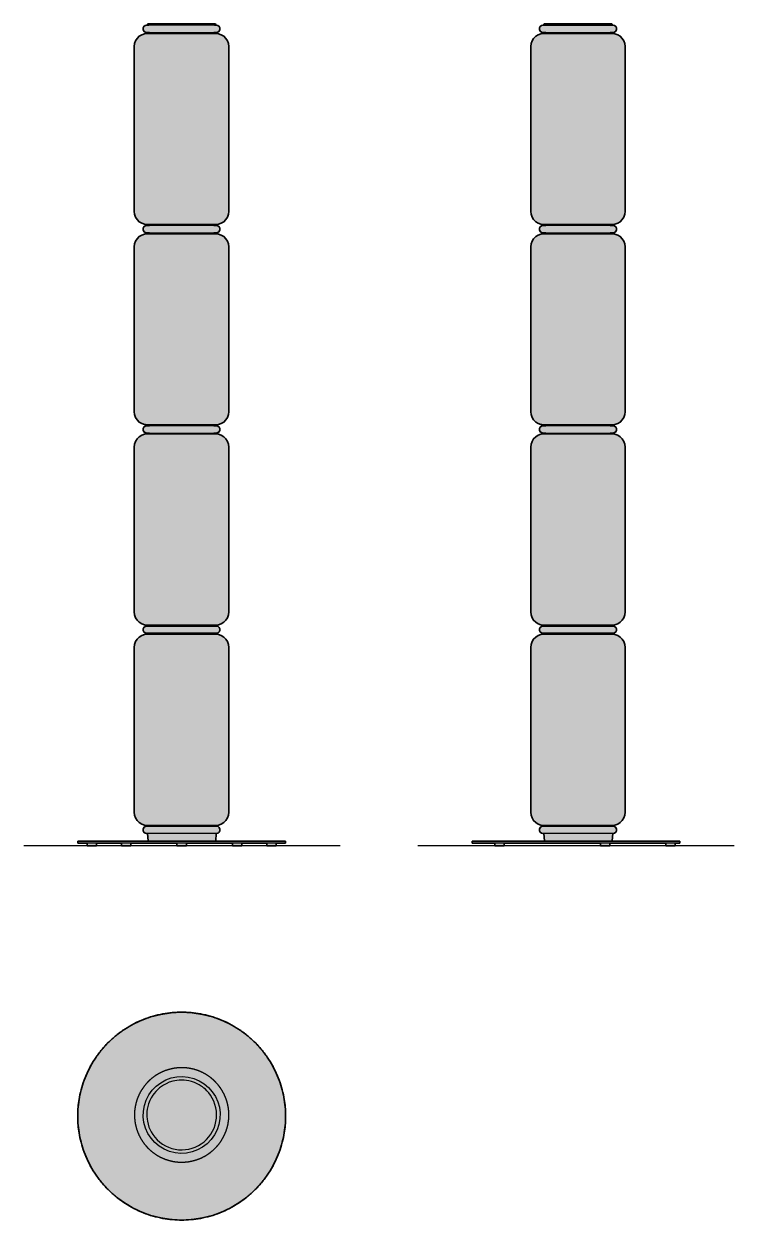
# Model space of a CAD drawing. Header units: millimetres. Extents: x -32 to 1847, y -56 to 3109.
import ezdxf

# ---------------------------------------------------------------- set-up
doc = ezdxf.new("R2010")
doc.units = ezdxf.units.MM
doc.layers.add('Blocks', color=7, linetype='Continuous')
doc.layers.add('Blocks$Fill', color=7, linetype='Continuous', true_color=0xffffff)
for name, color, linetype, lineweight, true_color in [('Blocks$Inner', 7, 'Continuous', 25, 0x007f00), ('Blocks$Outline', 7, 'Continuous', 35, 0xff3f3f), ('Groud', 7, 'Continuous', 25, 0x243775)]:
    doc.layers.add(name, color=color, linetype=linetype, lineweight=lineweight, true_color=true_color)

# ---------------------------------------------------------------- blocks, each defined once
blk = doc.blocks.new('Noctambule Floor 4 High Cylinder Floor Lamp Top')
at = {"layer": 'Blocks$Fill'}
blk.add_hatch(color=256, dxfattribs=at).paths.add_polyline_path([(660.6, 218.5), (660.6, 224.6), (660.4, 230.8), (660, 237), (659.5, 243.2), (658.9, 249.5), (658.1, 255.8), (657.1, 262.2), (656, 268.5), (654.8, 274.9), (653.4, 281.3), (651.8, 287.8), (650, 294.2), (648.1, 300.6), (646, 307), (643.8, 313.4), (641.3, 319.7), (638.7, 326.1), (636, 332.4), (633, 338.6), (629.9, 344.8), (626.6, 351), (623.2, 357), (619.6, 363.1), (615.8, 369), (611.9, 374.8), (607.8, 380.6), (603.5, 386.3), (599.1, 391.8), (594.6, 397.3), (589.9, 402.6), (585.1, 407.9), (580.1, 413), (575, 417.9), (569.8, 422.8), (564.4, 427.5), (559, 432), (553.4, 436.4), (547.7, 440.7), (542, 444.7), (536.1, 448.7), (530.2, 452.5), (524.2, 456.1), (518.1, 459.5), (511.9, 462.8), (505.7, 465.9), (499.5, 468.8), (493.2, 471.6), (486.9, 474.2), (480.5, 476.6), (474.1, 478.9), (467.7, 481), (461.3, 482.9), (454.9, 484.6), (448.5, 486.2), (442.1, 487.7), (435.7, 488.9), (429.3, 490), (422.9, 491), (416.6, 491.8), (410.3, 492.4), (404.1, 492.9), (397.9, 493.2), (391.7, 493.4), (385.6, 493.5), (379.5, 493.4), (373.4, 493.2), (367.2, 492.9), (360.9, 492.4), (354.6, 491.8), (348.3, 491), (342, 490), (335.6, 488.9), (329.2, 487.7), (322.8, 486.2), (316.4, 484.6), (310, 482.9), (303.6, 481), (297.1, 478.9), (290.8, 476.6), (284.4, 474.2), (278.1, 471.6), (271.8, 468.8), (265.5, 465.9), (259.3, 462.8), (253.2, 459.5), (247.1, 456.1), (241.1, 452.5), (235.1, 448.7), (229.3, 444.7), (223.5, 440.7), (217.9, 436.4), (212.3, 432), (206.8, 427.5), (201.5, 422.8), (196.3, 417.9), (191.2, 413), (186.2, 407.9), (181.4, 402.6), (176.7, 397.3), (172.1, 391.8), (167.7, 386.3), (163.5, 380.6), (159.4, 374.8), (155.5, 369), (151.7, 363.1), (148.1, 357), (144.6, 351), (141.4, 344.8), (138.2, 338.6), (135.3, 332.4), (132.5, 326.1), (129.9, 319.7), (127.5, 313.4), (125.3, 307), (123.2, 300.6), (121.2, 294.2), (119.5, 287.8), (117.9, 281.3), (116.5, 274.9), (115.2, 268.5), (114.1, 262.2), (113.2, 255.8), (112.4, 249.5), (111.7, 243.2), (111.3, 237), (110.9, 230.8), (110.7, 224.6), (110.6, 218.5), (110.7, 212.4), (110.9, 206.2), (111.3, 200), (111.7, 193.8), (112.4, 187.5), (113.2, 181.2), (114.1, 174.8), (115.2, 168.5), (116.5, 162.1), (117.9, 155.7), (119.5, 149.3), (121.2, 142.8), (123.2, 136.4), (125.3, 130), (127.5, 123.6), (129.9, 117.3), (132.5, 110.9), (135.3, 104.7), (138.2, 98.4), (141.4, 92.2), (144.6, 86.1), (148.1, 80), (151.7, 74), (155.5, 68), (159.4, 62.2), (163.5, 56.4), (167.7, 50.7), (172.1, 45.2), (176.7, 39.7), (181.4, 34.4), (186.2, 29.1), (191.2, 24), (196.3, 19.1), (201.5, 14.2), (206.8, 9.6), (212.3, 5), (217.9, 0.6), (223.5, -3.6), (229.3, -7.7), (235.1, -11.7), (241.1, -15.4), (247.1, -19.1), (253.2, -22.5), (259.3, -25.8), (265.5, -28.9), (271.8, -31.8), (278.1, -34.6), (284.4, -37.2), (290.8, -39.6), (297.1, -41.9), (303.6, -44), (310, -45.9), (316.4, -47.6), (322.8, -49.2), (329.2, -50.6), (335.6, -51.9), (342, -53), (348.3, -54), (354.6, -54.7), (360.9, -55.4), (367.2, -55.9), (373.4, -56.2), (379.5, -56.4), (385.6, -56.5), (391.7, -56.4), (397.9, -56.2), (404.1, -55.9), (410.3, -55.4), (416.6, -54.7), (422.9, -54), (429.3, -53), (435.7, -51.9), (442.1, -50.6), (448.5, -49.2), (454.9, -47.6), (461.3, -45.9), (467.7, -44), (474.1, -41.9), (480.5, -39.6), (486.9, -37.2), (493.2, -34.6), (499.5, -31.8), (505.7, -28.9), (511.9, -25.8), (518.1, -22.5), (524.2, -19.1), (530.2, -15.4), (536.1, -11.7), (542, -7.7), (547.7, -3.6), (553.4, 0.6), (559, 5), (564.4, 9.6), (569.8, 14.2), (575, 19.1), (580.1, 24), (585.1, 29.1), (589.9, 34.4), (594.6, 39.7), (599.1, 45.2), (603.5, 50.7), (607.8, 56.4), (611.9, 62.2), (615.8, 68), (619.6, 74), (623.2, 80), (626.6, 86.1), (629.9, 92.2), (633, 98.4), (636, 104.7), (638.7, 110.9), (641.3, 117.3), (643.8, 123.6), (646, 130), (648.1, 136.4), (650, 142.8), (651.8, 149.3), (653.4, 155.7), (654.8, 162.1), (656, 168.5), (657.1, 174.8), (658.1, 181.2), (658.9, 187.5), (659.5, 193.8), (660, 200), (660.4, 206.2), (660.6, 212.4)], flags=0)
at = {"layer": 'Blocks$Inner'}
blk.add_line((325.7, 112), (325.7, 112), dxfattribs=at)
for points in [[(475.1, 270.6), (481.2, 256.6), (485.3, 242), (487.3, 226.9), (486.9, 211.7), (484.3, 196.7), (479.5, 182.3), (472.5, 168.8), (463.7, 156.4), (453.1, 145.5), (441, 136.3), (427.6, 129), (413.3, 123.8), (398.4, 120.7), (383.2, 120), (368.1, 121.5), (353.4, 125.2), (339.3, 131.1), (326.3, 139), (314.7, 148.8), (304.6, 160.1), (296.1, 172.8), (290.1, 186.8), (285.9, 201.4), (284, 216.5), (284.4, 231.7), (287, 246.7), (291.8, 261.1), (298.7, 274.6), (307.6, 287), (318.2, 297.9), (330.3, 307.1), (343.7, 314.4), (357.9, 319.6), (372.8, 322.6), (388, 323.4), (403.2, 321.9), (417.9, 318.2), (431.9, 312.3), (444.9, 304.4), (456.6, 294.6), (466.7, 283.2)], [(466.7, 266), (461.9, 273.7), (457.2, 280.1), (452.6, 285.2), (448.4, 289.5), (444.4, 292.9), (440.8, 295.8), (437.5, 298.1), (431.5, 301.8), (426.9, 304.3), (419.6, 307.6), (412, 310.2), (404.6, 312.1), (398.1, 313.2), (392.4, 313.8), (387.4, 314), (383, 314), (379.2, 313.8), (372.5, 313.1), (362.6, 311.1), (352.9, 308), (344.6, 304.4), (337.6, 300.6), (331.9, 296.8), (327.1, 293.1), (323.1, 289.7), (319.8, 286.5), (317.1, 283.6), (312.5, 278.2), (309.4, 273.9), (305.2, 267.1), (301.6, 259.9), (298.2, 251.5), (296, 243.9), (294.6, 237.1), (293.8, 231.2), (293.4, 225.9), (293.3, 221.3), (293.4, 217.3), (294, 210.3), (294.8, 205), (296.6, 197.2), (299, 189.6), (304.6, 177.4), (309.3, 169.7), (314.8, 162.5), (320.9, 155.8), (327.7, 149.8), (335, 144.4), (342.8, 139.9), (351.1, 136.1), (359.6, 133.1), (368.4, 131), (377.4, 129.7), (386.5, 129.4), (395.5, 129.9), (404.5, 131.3), (413.2, 133.6), (421.7, 136.7), (429.9, 140.7), (437.6, 145.4), (444.9, 150.8), (451.5, 157), (457.5, 163.8), (462.9, 171.1), (467.5, 178.9), (471.3, 187.1), (474.2, 195.7), (476.4, 204.5), (477.6, 213.5), (478, 222.5), (477.4, 231.6), (476, 240.5), (473.8, 249.3), (470.6, 257.8)]]:
    blk.add_lwpolyline(points, close=True, dxfattribs=at)
blk.add_circle((385.6, 218.5), 275, dxfattribs=at)
blk.add_open_spline([(510.6, 218.1), (509.9, 208.3), (508.5, 198.6), (506.3, 189), (503.4, 179.7), (499.7, 170.6), (495.3, 161.8), (490.3, 153.3), (484.6, 145.3), (478.3, 137.8), (471.4, 130.8), (464, 124.4), (456.2, 118.5), (447.9, 113.3), (439.2, 108.7), (430.1, 104.9), (420.8, 101.8), (411.3, 99.4), (401.6, 97.7), (391.9, 96.9), (382, 96.7), (372.2, 97.4), (362.5, 98.8), (353, 101), (343.6, 104), (334.5, 107.6), (325.7, 112), (317.3, 117), (309.3, 122.7), (301.7, 129), (294.7, 135.9), (288.3, 143.3), (282.4, 151.2), (277.2, 159.5), (272.7, 168.2), (268.8, 177.2), (265.7, 186.5), (263.3, 196), (261.7, 205.7), (260.8, 215.5), (260.7, 225.3), (261.3, 235.1), (262.8, 244.8), (265, 254.4), (267.9, 263.7), (271.6, 272.8), (275.9, 281.6), (281, 290), (286.7, 298), (293, 305.6), (299.8, 312.6), (307.2, 319), (315.1, 324.9), (323.4, 330.1), (332.1, 334.7), (341.1, 338.5), (350.4, 341.6), (360, 344), (369.6, 345.7), (379.4, 346.5), (389.2, 346.6), (399, 346), (408.7, 344.5), (418.3, 342.4), (427.7, 339.4), (436.8, 335.8), (445.6, 331.4), (454, 326.4), (462, 320.7), (469.5, 314.4), (476.5, 307.5), (483, 300.1), (488.8, 292.2), (494, 283.9), (498.6, 275.2), (502.4, 266.2), (505.6, 256.9), (508, 247.4), (509.6, 237.7), (510.5, 227.9), (510.6, 218.1)], degree=1, dxfattribs=at)
at = {"layer": 'Blocks$Outline'}
blk.add_rational_spline([(660.6, 218.5), (660.6, 493.5), (385.6, 493.5), (110.6, 493.5), (110.6, 218.5), (110.6, -56.5), (385.6, -56.5), (660.6, -56.5), (660.6, 218.5)], [1, 0.707106781187, 1, 0.707106781187, 1, 0.707106781187, 1, 0.707106781187, 1], degree=2, knots=[0, 0, 0, 431.96899, 431.96899, 863.93798, 863.93798, 1295.90697, 1295.90697, 1727.875959, 1727.875959, 1727.875959], dxfattribs=at)
blk = doc.blocks.new('Noctambule Floor 4 High Cylinder Floor Lamp Side')
at = {"layer": 'Blocks$Fill'}
blk.add_hatch(color=256, dxfattribs=at).paths.add_polyline_path([(144, 7), (143.9, 7), (143.4, 7.5), (143.4, 11.5), (143.9, 12), (144.1, 12), (336.1, 12), (335.4, 12.3), (335.1, 12.9), (333.7, 32.2), (331.3, 32.2), (327.1, 33.2), (323.7, 35.8), (321.9, 39.7), (321.9, 44), (323.7, 47.9), (327.1, 50.6), (331.8, 51.5), (333.2, 51.5), (338.6, 51.5), (338.6, 53.5), (337.7, 53.7), (335.2, 53.7), (326.6, 54.6), (325.8, 54.6), (318.4, 57.2), (311.8, 61.3), (306.2, 66.9), (302.1, 73.5), (299.5, 80.9), (298.6, 88.7), (298.6, 524.7), (299.5, 532.5), (302.1, 539.9), (306.2, 546.5), (311.8, 552.1), (318.4, 556.2), (325.8, 558.8), (326.6, 558.8), (335, 559.7), (337.1, 559.7), (337.7, 559.7), (338.6, 559.9), (338.6, 561.9), (331.3, 561.9), (327.1, 562.9), (323.7, 565.5), (321.9, 569.4), (321.9, 573.7), (323.7, 577.6), (327.1, 580.3), (331.8, 581.2), (333.2, 581.2), (338.6, 581.2), (338.6, 583.2), (337.7, 583.4), (335.2, 583.4), (326.6, 584.3), (325.8, 584.3), (318.4, 586.9), (311.8, 591), (306.2, 596.6), (302.1, 603.2), (299.5, 610.6), (298.6, 618.4), (298.6, 1054.4), (299.5, 1062.2), (302.1, 1069.6), (306.2, 1076.2), (311.8, 1081.8), (318.4, 1085.9), (325.8, 1088.5), (326.6, 1088.5), (335, 1089.4), (337.1, 1089.4), (338, 1089.4), (338.8, 1089.7), (338.9, 1089.7), (338.8, 1089.7), (338.6, 1089.7), (338.6, 1091.9), (331.6, 1091.9), (327.2, 1092.9), (323.8, 1095.5), (321.9, 1099.4), (321.9, 1103.7), (323.8, 1107.6), (327.2, 1110.3), (331.2, 1111.2), (331.6, 1111.2), (338.6, 1111.2), (338.6, 1113.2), (337.7, 1113.4), (335.2, 1113.4), (328.1, 1114.1), (326.6, 1114.3), (325.8, 1114.3), (318.4, 1116.9), (311.8, 1121), (306.2, 1126.6), (302.1, 1133.2), (299.5, 1140.6), (298.6, 1148.4), (298.6, 1584.4), (299.5, 1592.2), (302.1, 1599.6), (306.2, 1606.2), (311.8, 1611.8), (318.4, 1615.9), (325.8, 1618.5), (326.6, 1618.5), (335, 1619.4), (337.1, 1619.4), (338, 1619.4), (338.8, 1619.7), (338.9, 1619.7), (338.8, 1619.7), (338.6, 1619.7), (338.6, 1621.9), (331.6, 1621.9), (327.2, 1622.9), (323.8, 1625.5), (321.9, 1629.4), (321.9, 1633.7), (323.8, 1637.6), (327.2, 1640.3), (331.2, 1641.2), (331.6, 1641.2), (338.6, 1641.2), (338.6, 1643.2), (337.7, 1643.4), (335.2, 1643.4), (326.6, 1644.3), (325.8, 1644.3), (318.4, 1646.9), (311.8, 1651), (306.2, 1656.6), (302.1, 1663.2), (299.5, 1670.6), (298.6, 1678.4), (298.6, 2114.4), (299.5, 2122.2), (302.1, 2129.6), (306.2, 2136.2), (311.8, 2141.8), (318.4, 2145.9), (325.8, 2148.5), (326.6, 2148.5), (335, 2149.4), (337.1, 2149.4), (338, 2149.4), (338.8, 2149.7), (338.9, 2149.7), (338.8, 2149.7), (338.6, 2149.7), (338.6, 2151.9), (331.6, 2151.9), (327.2, 2152.9), (323.8, 2155.5), (321.9, 2159.4), (321.9, 2163.7), (323.8, 2167.6), (327.2, 2170.3), (331.2, 2171.2), (331.6, 2171.2), (336.8, 2171.2), (336.8, 2171.2), (336.7, 2171.3), (336.5, 2171.4), (333.3, 2171.4), (332.8, 2171.9), (332.8, 2172.9), (334.3, 2174.4), (513.2, 2174.4), (514.7, 2172.9), (514.7, 2171.9), (514.2, 2171.4), (514.1, 2171.4), (510.6, 2171.4), (510.7, 2171.2), (515.4, 2171.2), (520, 2170.3), (520, 2170.3), (523.4, 2167.6), (525.2, 2163.7), (525.2, 2159.4), (523.4, 2155.5), (520, 2152.9), (515.6, 2151.9), (514.9, 2151.9), (508.6, 2151.9), (508.6, 2149.7), (508.3, 2149.7), (508.3, 2149.7), (508.4, 2149.7), (509.5, 2149.4), (513.6, 2149.4), (521.4, 2148.5), (528.8, 2145.9), (535.4, 2141.8), (541, 2136.2), (545.1, 2129.6), (547.7, 2122.2), (548.5, 2114.4), (548.5, 1678.4), (547.7, 1670.6), (545.1, 1663.2), (541, 1656.6), (535.4, 1651), (528.8, 1646.9), (521.4, 1644.3), (513.6, 1643.4), (511.7, 1643.4), (509.5, 1643.4), (508.6, 1643.2), (508.6, 1641.2), (515.4, 1641.2), (520, 1640.3), (523.4, 1637.6), (525.2, 1633.7), (525.2, 1629.4), (523.4, 1625.5), (520, 1622.9), (515.6, 1621.9), (514.9, 1621.9), (508.6, 1621.9), (508.6, 1619.7), (508.3, 1619.7), (508.4, 1619.7), (509.5, 1619.4), (513.6, 1619.4), (521.4, 1618.5), (528.8, 1615.9), (535.4, 1611.8), (541, 1606.2), (545.1, 1599.6), (547.7, 1592.2), (548.5, 1584.4), (548.5, 1148.4), (547.7, 1140.6), (545.1, 1133.2), (541, 1126.6), (535.4, 1121), (528.8, 1116.9), (521.4, 1114.3), (520.6, 1114.3), (511.7, 1113.4), (509.5, 1113.4), (508.6, 1113.2), (508.6, 1111.2), (515.4, 1111.2), (520, 1110.3), (523.4, 1107.6), (525.2, 1103.7), (525.2, 1099.4), (523.4, 1095.5), (520, 1092.9), (515.6, 1091.9), (514.9, 1091.9), (508.6, 1091.9), (508.6, 1089.7), (508.3, 1089.7), (508.4, 1089.7), (509.5, 1089.4), (513.6, 1089.4), (521.4, 1088.5), (528.8, 1085.9), (535.4, 1081.8), (541, 1076.2), (545.1, 1069.6), (547.7, 1062.2), (548.5, 1054.4), (548.5, 618.4), (547.7, 610.6), (545.1, 603.2), (541, 596.6), (535.4, 591), (528.8, 586.9), (521.4, 584.3), (513.6, 583.4), (511.7, 583.4), (509.5, 583.4), (508.6, 583.2), (508.6, 581.2), (515.7, 581.2), (515.9, 581.2), (520.1, 580.3), (523.5, 577.6), (525.3, 573.7), (525.3, 569.4), (523.5, 565.5), (520.1, 562.9), (519.5, 562.9), (515.6, 561.9), (514.3, 561.9), (508.6, 561.9), (508.6, 559.9), (509.5, 559.7), (513.6, 559.7), (521.4, 558.8), (528.8, 556.2), (535.4, 552.1), (541, 546.5), (545.1, 539.9), (547.7, 532.5), (548.5, 524.7), (548.5, 88.7), (547.7, 80.9), (545.1, 73.5), (541, 66.9), (535.4, 61.3), (528.8, 57.2), (521.4, 54.6), (513.6, 53.7), (511.7, 53.7), (509.5, 53.7), (508.6, 53.5), (508.6, 51.5), (515.7, 51.5), (515.9, 51.5), (520.1, 50.6), (523.5, 47.9), (525.3, 44), (525.3, 39.7), (523.5, 35.8), (520.1, 33.2), (519.5, 33.2), (515.6, 32.2), (514.2, 12.9), (513.8, 12.3), (513.2, 12), (692.9, 12), (693.4, 11.5), (693.3, 7.5), (692.9, 7), (692.6, 7), (680.9, 7), (680.9, 0), (680.5, 0), (655.9, 0), (655.9, 7), (508.2, 7), (508.2, 0), (507.8, 0), (483.2, 0), (483.2, 7), (228.6, 7), (228.6, 0), (228.3, 0), (203.6, 0), (203.6, 7)], flags=0)
at = {"layer": 'Blocks$Inner'}
blk.add_line((335.1, 12.9), (333.7, 32.2), dxfattribs=at)
for points in [[(331.6, 2171.2), (331.2, 2171.2), (327.2, 2170.3), (323.8, 2167.6), (321.9, 2163.7), (321.9, 2159.4), (323.8, 2155.5), (327.2, 2152.9), (331.6, 2151.9), (332.9, 2151.9), (335, 2151.9), (338, 2151.9), (341.8, 2151.9), (346.3, 2151.9), (351.7, 2151.9), (357.7, 2151.9), (364.4, 2151.9), (371.6, 2151.9), (379.3, 2151.9), (387.5, 2151.9), (396, 2151.9), (404.7, 2151.9), (413.7, 2151.9), (422.7, 2151.9), (431.8, 2151.9), (440.8, 2151.9), (449.6, 2151.9), (458.2, 2151.9), (466.4, 2151.9), (474.2, 2151.9), (481.5, 2151.9), (488.3, 2151.9), (494.4, 2151.9), (499.9, 2151.9), (504.6, 2151.9), (510.2, 2151.9), (513, 2151.9), (514.9, 2151.9), (515.6, 2151.9), (520, 2152.9), (523.4, 2155.5), (525.2, 2159.4), (525.2, 2163.7), (523.4, 2167.6), (520, 2170.3), (520, 2170.3), (515.4, 2171.2), (514, 2171.2), (511.7, 2171.2), (508.6, 2171.2), (504.6, 2171.2), (497.5, 2171.2), (492.9, 2171.2), (487.5, 2171.2), (481.3, 2171.2), (474.3, 2171.2), (466.6, 2171.2), (458.2, 2171.2), (453.7, 2171.2), (446.8, 2171.2), (439.5, 2171.2), (429.6, 2171.2), (419.4, 2171.2), (414.2, 2171.2), (406.5, 2171.2), (398.8, 2171.2), (388.9, 2171.2), (379.3, 2171.2), (370.3, 2171.2), (362.1, 2171.2), (358.3, 2171.2), (353, 2171.2), (348.3, 2171.2), (342.8, 2171.2), (338.4, 2171.2), (336.6, 2171.2), (334.5, 2171.2), (332.9, 2171.2), (331.6, 2171.2), (327.2, 2170.3)], [(336.8, 2171.2), (336.8, 2171.2), (336.7, 2171.3), (336.5, 2171.4)], [(338.6, 2151.9), (338.6, 2149.7), (338.6, 2149.7), (338.8, 2149.7), (338.9, 2149.7), (338.8, 2149.7), (338, 2149.4)], [(508.6, 2151.9), (508.6, 2151.9), (508.6, 2149.7), (508.3, 2149.7), (508.3, 2149.7), (508.4, 2149.7), (509.5, 2149.4)], [(338.6, 1641.2), (338.6, 1643.2), (337.7, 1643.4), (337.7, 1643.4)], [(338, 1619.4), (338.8, 1619.7), (338.9, 1619.7), (338.8, 1619.7), (338.6, 1619.7), (338.6, 1619.7), (338.6, 1621.9)], [(508.6, 1621.9), (508.6, 1619.7), (508.3, 1619.7), (508.4, 1619.7), (509.5, 1619.4)], [(509.5, 1643.4), (508.6, 1643.2), (508.6, 1641.2)], [(338.6, 1111.2), (338.6, 1113.2), (337.7, 1113.4)], [(509.5, 1113.4), (508.6, 1113.2), (508.6, 1111.2)], [(338, 1089.4), (338.8, 1089.7), (338.9, 1089.7), (338.8, 1089.7), (338.6, 1089.7), (338.6, 1089.7), (338.6, 1091.9)], [(508.6, 1091.9), (508.6, 1089.7), (508.3, 1089.7), (508.4, 1089.7), (509.5, 1089.4)], [(338.6, 581.2), (338.6, 583.2), (337.7, 583.4), (337.7, 583.4)], [(508.6, 581.2), (508.6, 583.2), (509.5, 583.4)], [(338.6, 561.9), (338.6, 559.9), (337.7, 559.7), (337.7, 559.7)], [(508.6, 561.9), (508.6, 559.9), (509.5, 559.7)], [(338.6, 51.5), (338.6, 53.5), (337.7, 53.7), (337.7, 53.7)], [(509.5, 53.7), (508.6, 53.5), (508.6, 51.5)], [(513.8, 12.3), (514.2, 12.9), (515.6, 32.2)], [(228.6, 7), (228.6, 0), (228.3, 0), (227.2, 0), (226.2, 0), (223.5, 0), (220, 0), (217.1, 0), (214.2, 0), (212.2, 0), (208.8, 0), (206, 0), (204.6, 0), (203.8, 0), (203.6, 0), (203.6, 7)], [(513.1, 12), (513.2, 12), (513.8, 12.3), (513.1, 12), (512.7, 12), (511.5, 12), (509.7, 12), (507.4, 12), (505, 12), (502.5, 12), (500.1, 12), (497.8, 12), (495.6, 12), (491.6, 12), (484.9, 12), (477.4, 12), (470.1, 12), (463.4, 12), (457.4, 12), (452, 12), (447.1, 12), (442.8, 12), (439, 12), (432.3, 12), (427.3, 12), (419.6, 12), (411.9, 12), (403.4, 12), (396.1, 12), (389.9, 12), (384.7, 12), (380.3, 12), (376.5, 12), (373.3, 12), (368, 12), (364.1, 12), (358.8, 12), (353.9, 12), (346.9, 12), (343.1, 12), (340.5, 12), (338.7, 12), (337.5, 12), (336.7, 12), (336.3, 12), (336.1, 12), (335.4, 12.3), (335.1, 12.9)], [(508.2, 7), (508.2, 0), (507.8, 0), (506.8, 0), (505.8, 0), (503, 0), (499.5, 0), (496.6, 0), (493.7, 0), (491.8, 0), (488.3, 0), (485.5, 0), (484.1, 0), (483.3, 0), (483.2, 0), (483.2, 7)], [(680.9, 7), (680.9, 0), (680.5, 0), (679.5, 0), (678.5, 0), (675.7, 0), (672.2, 0), (669.3, 0), (666.4, 0), (664.5, 0), (661, 0), (658.2, 0), (656.8, 0), (656, 0), (655.9, 0), (655.9, 7)]]:
    blk.add_lwpolyline(points, dxfattribs=at)
for points in [[(332.8, 2172.9), (332.8, 2171.9), (333.3, 2171.4), (333.6, 2171.4), (334.4, 2171.4), (335.2, 2171.4), (336.2, 2171.4), (337.6, 2171.4), (339.7, 2171.4), (342.4, 2171.4), (346.1, 2171.4), (351, 2171.4), (357.4, 2171.4), (364.5, 2171.4), (369.6, 2171.4), (372.7, 2171.4), (376.3, 2171.4), (380.6, 2171.4), (385.6, 2171.4), (391.5, 2171.4), (398.6, 2171.4), (406.2, 2171.4), (414, 2171.4), (419.1, 2171.4), (426.1, 2171.4), (430, 2171.4), (434.5, 2171.4), (439.6, 2171.4), (445.4, 2171.4), (451.8, 2171.4), (459.1, 2171.4), (467.1, 2171.4), (478.1, 2171.4), (484.2, 2171.4), (489.8, 2171.4), (493.3, 2171.4), (497.5, 2171.4), (499.7, 2171.4), (502, 2171.4), (504.5, 2171.4), (507, 2171.4), (509.4, 2171.4), (511.6, 2171.4), (513.3, 2171.4), (514.1, 2171.4), (514.2, 2171.4), (514.7, 2171.9), (514.7, 2172.9), (513.2, 2174.4), (512.9, 2174.4), (511.6, 2174.4), (510.1, 2174.4), (505.6, 2174.4), (501.9, 2174.4), (495.3, 2174.4), (490, 2174.4), (482.3, 2174.4), (473.8, 2174.4), (466.6, 2174.4), (462.5, 2174.4), (455.5, 2174.4), (447.9, 2174.4), (437.7, 2174.4), (428, 2174.4), (420.9, 2174.4), (407.8, 2174.4), (400.2, 2174.4), (388.5, 2174.4), (383.9, 2174.4), (377.2, 2174.4), (370.9, 2174.4), (363.1, 2174.4), (356.1, 2174.4), (353.5, 2174.4), (349.1, 2174.4), (344.7, 2174.4), (340, 2174.4), (337.3, 2174.4), (336.3, 2174.4), (335, 2174.4), (334.3, 2174.4)], [(299.5, 1670.6), (298.6, 1678.4), (298.6, 2114.4), (299.5, 2122.2), (302.1, 2129.6), (306.2, 2136.2), (311.8, 2141.8), (318.4, 2145.9), (325.8, 2148.5), (326.6, 2148.5), (335, 2149.4), (337.1, 2149.4), (339.5, 2149.4), (342, 2149.4), (344.5, 2149.4), (346.9, 2149.4), (349.3, 2149.4), (351.4, 2149.4), (355.5, 2149.4), (358.9, 2149.4), (364.2, 2149.4), (370, 2149.4), (377.4, 2149.4), (384.2, 2149.4), (390.3, 2149.4), (395.8, 2149.4), (400.7, 2149.4), (405.1, 2149.4), (409, 2149.4), (412.4, 2149.4), (418.4, 2149.4), (427.4, 2149.4), (436.5, 2149.4), (445.2, 2149.4), (452.6, 2149.4), (458.9, 2149.4), (464.2, 2149.4), (468.7, 2149.4), (472.5, 2149.4), (475.8, 2149.4), (478.5, 2149.4), (483.2, 2149.4), (489.7, 2149.4), (495.5, 2149.4), (503.9, 2149.4), (506.4, 2149.4), (509.1, 2149.4), (511, 2149.4), (512.2, 2149.4), (513.6, 2149.4), (513.6, 2149.4), (521.4, 2148.5), (528.8, 2145.9), (535.4, 2141.8), (541, 2136.2), (545.1, 2129.6), (547.7, 2122.2), (548.5, 2114.4), (548.5, 1678.4), (547.7, 1670.6), (545.1, 1663.2), (541, 1656.6), (535.4, 1651), (528.8, 1646.9), (521.4, 1644.3), (513.6, 1643.4), (511.7, 1643.4), (509.5, 1643.4), (506.4, 1643.4), (502.6, 1643.4), (498, 1643.4), (492.6, 1643.4), (486.6, 1643.4), (480.1, 1643.4), (472.9, 1643.4), (465.3, 1643.4), (457.3, 1643.4), (448.9, 1643.4), (440.3, 1643.4), (431.6, 1643.4), (422.8, 1643.4), (414, 1643.4), (405.2, 1643.4), (396.7, 1643.4), (388.4, 1643.4), (380.4, 1643.4), (372.9, 1643.4), (365.9, 1643.4), (359.4, 1643.4), (353.5, 1643.4), (348.3, 1643.4), (343.8, 1643.4), (340.1, 1643.4), (337.2, 1643.4), (335.2, 1643.4), (326.6, 1644.3), (325.8, 1644.3), (318.4, 1646.9), (311.8, 1651), (306.2, 1656.6), (302.1, 1663.2)], [(299.5, 1592.2), (302.1, 1599.6), (306.2, 1606.2), (311.8, 1611.8), (318.4, 1615.9), (325.8, 1618.5), (326.6, 1618.5), (335, 1619.4), (337.1, 1619.4), (339.5, 1619.4), (342, 1619.4), (344.5, 1619.4), (346.9, 1619.4), (349.3, 1619.4), (351.4, 1619.4), (355.5, 1619.4), (358.9, 1619.4), (364.2, 1619.4), (370, 1619.4), (377.4, 1619.4), (384.2, 1619.4), (390.3, 1619.4), (395.8, 1619.4), (400.7, 1619.4), (405.1, 1619.4), (409, 1619.4), (412.4, 1619.4), (418.4, 1619.4), (427.4, 1619.4), (436.5, 1619.4), (445.2, 1619.4), (452.6, 1619.4), (458.9, 1619.4), (464.2, 1619.4), (468.7, 1619.4), (472.5, 1619.4), (475.8, 1619.4), (478.5, 1619.4), (483.2, 1619.4), (489.7, 1619.4), (495.5, 1619.4), (503.9, 1619.4), (506.4, 1619.4), (509.1, 1619.4), (511, 1619.4), (512.2, 1619.4), (513.6, 1619.4), (513.6, 1619.4), (521.4, 1618.5), (528.8, 1615.9), (535.4, 1611.8), (541, 1606.2), (545.1, 1599.6), (547.7, 1592.2), (548.5, 1584.4), (548.5, 1148.4), (547.7, 1140.6), (545.1, 1133.2), (541, 1126.6), (535.4, 1121), (528.8, 1116.9), (521.4, 1114.3), (520.6, 1114.3), (511.7, 1113.4), (509.5, 1113.4), (506.4, 1113.4), (502.6, 1113.4), (498, 1113.4), (492.6, 1113.4), (486.6, 1113.4), (480.1, 1113.4), (472.9, 1113.4), (465.3, 1113.4), (457.3, 1113.4), (448.9, 1113.4), (440.3, 1113.4), (431.6, 1113.4), (422.8, 1113.4), (414, 1113.4), (405.2, 1113.4), (396.7, 1113.4), (388.4, 1113.4), (380.4, 1113.4), (372.9, 1113.4), (365.9, 1113.4), (359.4, 1113.4), (353.5, 1113.4), (348.3, 1113.4), (343.8, 1113.4), (340.1, 1113.4), (337.2, 1113.4), (335.2, 1113.4), (328.1, 1114.1), (326.6, 1114.3), (325.8, 1114.3), (318.4, 1116.9), (311.8, 1121), (306.2, 1126.6), (302.1, 1133.2), (299.5, 1140.6), (298.6, 1148.4), (298.6, 1584.4)], [(515.4, 1641.2), (514, 1641.2), (511.7, 1641.2), (508.6, 1641.2), (504.6, 1641.2), (497.5, 1641.2), (492.9, 1641.2), (487.5, 1641.2), (481.3, 1641.2), (474.3, 1641.2), (466.6, 1641.2), (458.2, 1641.2), (453.7, 1641.2), (446.8, 1641.2), (439.5, 1641.2), (429.6, 1641.2), (419.4, 1641.2), (414.2, 1641.2), (406.5, 1641.2), (398.8, 1641.2), (388.9, 1641.2), (379.3, 1641.2), (370.3, 1641.2), (362.1, 1641.2), (358.3, 1641.2), (353, 1641.2), (348.3, 1641.2), (342.8, 1641.2), (338.4, 1641.2), (336.6, 1641.2), (334.5, 1641.2), (332.9, 1641.2), (331.6, 1641.2), (331.2, 1641.2), (327.2, 1640.3), (323.8, 1637.6), (321.9, 1633.7), (321.9, 1629.4), (323.8, 1625.5), (327.2, 1622.9), (331.6, 1621.9), (332.9, 1621.9), (335, 1621.9), (338, 1621.9), (341.8, 1621.9), (346.3, 1621.9), (351.7, 1621.9), (357.7, 1621.9), (364.4, 1621.9), (371.6, 1621.9), (379.3, 1621.9), (387.5, 1621.9), (396, 1621.9), (404.7, 1621.9), (413.7, 1621.9), (422.7, 1621.9), (431.8, 1621.9), (440.8, 1621.9), (449.6, 1621.9), (458.2, 1621.9), (466.4, 1621.9), (474.2, 1621.9), (481.5, 1621.9), (488.3, 1621.9), (494.4, 1621.9), (499.9, 1621.9), (504.6, 1621.9), (510.2, 1621.9), (513, 1621.9), (514.9, 1621.9), (515.6, 1621.9), (520, 1622.9), (523.4, 1625.5), (525.2, 1629.4), (525.2, 1633.7), (523.4, 1637.6), (520, 1640.3)], [(515.4, 1111.2), (514, 1111.2), (511.7, 1111.2), (508.6, 1111.2), (504.6, 1111.2), (497.5, 1111.2), (492.9, 1111.2), (487.5, 1111.2), (481.3, 1111.2), (474.3, 1111.2), (466.6, 1111.2), (458.2, 1111.2), (453.7, 1111.2), (446.8, 1111.2), (439.5, 1111.2), (429.6, 1111.2), (419.4, 1111.2), (414.2, 1111.2), (406.5, 1111.2), (398.8, 1111.2), (388.9, 1111.2), (379.3, 1111.2), (370.3, 1111.2), (362.1, 1111.2), (358.3, 1111.2), (353, 1111.2), (348.3, 1111.2), (342.8, 1111.2), (338.4, 1111.2), (336.6, 1111.2), (334.5, 1111.2), (332.9, 1111.2), (331.6, 1111.2), (331.2, 1111.2), (327.2, 1110.3), (323.8, 1107.6), (321.9, 1103.7), (321.9, 1099.4), (323.8, 1095.5), (327.2, 1092.9), (331.6, 1091.9), (332.9, 1091.9), (335, 1091.9), (338, 1091.9), (341.8, 1091.9), (346.3, 1091.9), (351.7, 1091.9), (357.7, 1091.9), (364.4, 1091.9), (371.6, 1091.9), (379.3, 1091.9), (387.5, 1091.9), (396, 1091.9), (404.7, 1091.9), (413.7, 1091.9), (422.7, 1091.9), (431.8, 1091.9), (440.8, 1091.9), (449.6, 1091.9), (458.2, 1091.9), (466.4, 1091.9), (474.2, 1091.9), (481.5, 1091.9), (488.3, 1091.9), (494.4, 1091.9), (499.9, 1091.9), (504.6, 1091.9), (510.2, 1091.9), (513, 1091.9), (514.9, 1091.9), (515.6, 1091.9), (520, 1092.9), (523.4, 1095.5), (525.2, 1099.4), (525.2, 1103.7), (523.4, 1107.6), (520, 1110.3), (520, 1110.3)], [(521.4, 584.3), (513.6, 583.4), (511.7, 583.4), (509.5, 583.4), (506.4, 583.4), (502.6, 583.4), (498, 583.4), (492.6, 583.4), (486.6, 583.4), (480.1, 583.4), (472.9, 583.4), (465.3, 583.4), (457.3, 583.4), (448.9, 583.4), (440.3, 583.4), (431.6, 583.4), (422.8, 583.4), (414, 583.4), (405.2, 583.4), (396.7, 583.4), (388.4, 583.4), (380.4, 583.4), (372.9, 583.4), (365.9, 583.4), (359.4, 583.4), (353.5, 583.4), (348.3, 583.4), (343.8, 583.4), (340.1, 583.4), (337.2, 583.4), (335.2, 583.4), (326.6, 584.3), (325.8, 584.3), (318.4, 586.9), (311.8, 591), (306.2, 596.6), (302.1, 603.2), (299.5, 610.6), (298.6, 618.4), (298.6, 1054.4), (299.5, 1062.2), (302.1, 1069.6), (306.2, 1076.2), (311.8, 1081.8), (318.4, 1085.9), (325.8, 1088.5), (326.6, 1088.5), (335, 1089.4), (337.1, 1089.4), (339.5, 1089.4), (342, 1089.4), (344.5, 1089.4), (346.9, 1089.4), (349.3, 1089.4), (351.4, 1089.4), (355.5, 1089.4), (358.9, 1089.4), (364.2, 1089.4), (370, 1089.4), (377.4, 1089.4), (384.2, 1089.4), (390.3, 1089.4), (395.8, 1089.4), (400.7, 1089.4), (405.1, 1089.4), (409, 1089.4), (412.4, 1089.4), (418.4, 1089.4), (427.4, 1089.4), (436.5, 1089.4), (445.2, 1089.4), (452.6, 1089.4), (458.9, 1089.4), (464.2, 1089.4), (468.7, 1089.4), (472.5, 1089.4), (475.8, 1089.4), (478.5, 1089.4), (483.2, 1089.4), (489.7, 1089.4), (495.5, 1089.4), (503.9, 1089.4), (506.4, 1089.4), (509.1, 1089.4), (511, 1089.4), (512.2, 1089.4), (513.6, 1089.4), (513.6, 1089.4), (521.4, 1088.5), (528.8, 1085.9), (535.4, 1081.8), (541, 1076.2), (545.1, 1069.6), (547.7, 1062.2), (548.5, 1054.4), (548.5, 618.4), (547.7, 610.6), (545.1, 603.2), (541, 596.6), (535.4, 591), (528.8, 586.9)], [(515.7, 581.2), (515.9, 581.2), (520.1, 580.3), (523.5, 577.6), (525.3, 573.7), (525.3, 569.4), (523.5, 565.5), (520.1, 562.9), (519.5, 562.9), (515.6, 561.9), (514.3, 561.9), (512.2, 561.9), (509.2, 561.9), (505.4, 561.9), (500.8, 561.9), (495.5, 561.9), (489.5, 561.9), (482.8, 561.9), (475.6, 561.9), (467.9, 561.9), (455.9, 561.9), (448.9, 561.9), (441.3, 561.9), (433.2, 561.9), (424.6, 561.9), (415.6, 561.9), (406.4, 561.9), (399.4, 561.9), (392.5, 561.9), (387.9, 561.9), (378.8, 561.9), (370.2, 561.9), (364, 561.9), (358.3, 561.9), (354.7, 561.9), (348.1, 561.9), (342.5, 561.9), (338, 561.9), (334.6, 561.9), (332.8, 561.9), (331.7, 561.9), (331.3, 561.9), (327.1, 562.9), (323.7, 565.5), (321.9, 569.4), (321.9, 573.7), (323.7, 577.6), (327.1, 580.3), (331.8, 581.2), (333.2, 581.2), (335.5, 581.2), (338.6, 581.2), (342.5, 581.2), (347.3, 581.2), (352.7, 581.2), (358.9, 581.2), (365.7, 581.2), (373, 581.2), (380.8, 581.2), (389, 581.2), (397.6, 581.2), (406.4, 581.2), (415.4, 581.2), (424.4, 581.2), (433.5, 581.2), (442.4, 581.2), (451.2, 581.2), (459.7, 581.2), (467.9, 581.2), (475.6, 581.2), (482, 581.2), (487.1, 581.2), (491.4, 581.2), (494.8, 581.2), (497.7, 581.2), (500, 581.2), (501.9, 581.2), (505, 581.2), (509, 581.2), (512.1, 581.2), (514, 581.2), (515.1, 581.2)], [(521.4, 54.6), (513.6, 53.7), (511.7, 53.7), (509.5, 53.7), (506.4, 53.7), (502.6, 53.7), (498, 53.7), (492.6, 53.7), (486.6, 53.7), (480.1, 53.7), (472.9, 53.7), (465.3, 53.7), (457.3, 53.7), (448.9, 53.7), (440.3, 53.7), (431.6, 53.7), (422.8, 53.7), (414, 53.7), (405.2, 53.7), (396.7, 53.7), (388.4, 53.7), (380.4, 53.7), (372.9, 53.7), (365.9, 53.7), (359.4, 53.7), (353.5, 53.7), (348.3, 53.7), (343.8, 53.7), (340.1, 53.7), (337.2, 53.7), (335.2, 53.7), (326.6, 54.6), (325.8, 54.6), (318.4, 57.2), (311.8, 61.3), (306.2, 66.9), (302.1, 73.5), (299.5, 80.9), (298.6, 88.7), (298.6, 524.7), (299.5, 532.5), (302.1, 539.9), (306.2, 546.5), (311.8, 552.1), (318.4, 556.2), (325.8, 558.8), (326.6, 558.8), (335, 559.7), (337.1, 559.7), (339.5, 559.7), (342, 559.7), (344.5, 559.7), (346.9, 559.7), (349.3, 559.7), (351.4, 559.7), (355.5, 559.7), (358.9, 559.7), (364.2, 559.7), (370, 559.7), (377.4, 559.7), (384.2, 559.7), (390.3, 559.7), (395.8, 559.7), (400.7, 559.7), (405.1, 559.7), (409, 559.7), (412.4, 559.7), (418.4, 559.7), (427.4, 559.7), (436.5, 559.7), (445.2, 559.7), (452.6, 559.7), (458.9, 559.7), (464.2, 559.7), (468.7, 559.7), (472.5, 559.7), (475.8, 559.7), (478.5, 559.7), (483.2, 559.7), (489.7, 559.7), (495.5, 559.7), (503.9, 559.7), (506.4, 559.7), (509.1, 559.7), (511, 559.7), (512.2, 559.7), (513.6, 559.7), (513.6, 559.7), (521.4, 558.8), (528.8, 556.2), (535.4, 552.1), (541, 546.5), (545.1, 539.9), (547.7, 532.5), (548.5, 524.7), (548.5, 88.7), (547.7, 80.9), (545.1, 73.5), (541, 66.9), (535.4, 61.3), (528.8, 57.2)], [(515.7, 51.5), (515.9, 51.5), (520.1, 50.6), (523.5, 47.9), (525.3, 44), (525.3, 39.7), (523.5, 35.8), (520.1, 33.2), (519.5, 33.2), (515.6, 32.2), (514.3, 32.2), (512.2, 32.2), (509.2, 32.2), (505.4, 32.2), (500.8, 32.2), (495.5, 32.2), (489.5, 32.2), (482.8, 32.2), (475.6, 32.2), (467.9, 32.2), (455.9, 32.2), (448.9, 32.2), (441.3, 32.2), (433.2, 32.2), (424.6, 32.2), (415.6, 32.2), (406.4, 32.2), (399.4, 32.2), (392.5, 32.2), (387.9, 32.2), (378.8, 32.2), (370.2, 32.2), (364, 32.2), (358.3, 32.2), (354.7, 32.2), (348.1, 32.2), (342.5, 32.2), (338, 32.2), (334.6, 32.2), (332.8, 32.2), (331.7, 32.2), (331.3, 32.2), (327.1, 33.2), (323.7, 35.8), (321.9, 39.7), (321.9, 44), (323.7, 47.9), (327.1, 50.6), (331.8, 51.5), (333.2, 51.5), (335.5, 51.5), (338.6, 51.5), (342.5, 51.5), (347.3, 51.5), (352.7, 51.5), (358.9, 51.5), (365.7, 51.5), (373, 51.5), (380.8, 51.5), (389, 51.5), (397.6, 51.5), (406.4, 51.5), (415.4, 51.5), (424.4, 51.5), (433.5, 51.5), (442.4, 51.5), (451.2, 51.5), (459.7, 51.5), (467.9, 51.5), (475.6, 51.5), (482, 51.5), (487.1, 51.5), (491.4, 51.5), (494.8, 51.5), (497.7, 51.5), (500, 51.5), (501.9, 51.5), (505, 51.5), (509, 51.5), (512.1, 51.5), (514, 51.5), (515.1, 51.5)], [(143.9, 7), (143.4, 7.5), (143.4, 11.5), (143.9, 12), (144.1, 12), (144.7, 12), (145.5, 12), (146.3, 12), (148.2, 12), (150, 12), (153.3, 12), (157.3, 12), (165.2, 12), (173.4, 12), (181.6, 12), (189.4, 12), (196.9, 12), (203.8, 12), (210.2, 12), (216, 12), (221.3, 12), (226, 12), (234.6, 12), (248.1, 12), (262.3, 12), (279.9, 12), (295.9, 12), (310.3, 12), (323.2, 12), (334.6, 12), (344.8, 12), (353.7, 12), (361.7, 12), (368.6, 12), (380.9, 12), (390.2, 12), (404.3, 12), (418.4, 12), (433.9, 12), (447.5, 12), (459.2, 12), (469.5, 12), (478.4, 12), (486.1, 12), (492.8, 12), (504.4, 12), (513.1, 12), (525.8, 12), (538.4, 12), (558.1, 12), (574.6, 12), (588.4, 12), (599.8, 12), (609.4, 12), (617.4, 12), (624.2, 12), (629.9, 12), (634.7, 12), (638.7, 12), (645.5, 12), (655, 12), (663.5, 12), (669.3, 12), (674.4, 12), (682, 12), (686.9, 12), (690.1, 12), (691.8, 12), (692.7, 12), (692.9, 12), (693.4, 11.5), (693.3, 7.5), (692.9, 7), (692.6, 7), (692, 7), (691.3, 7), (690.4, 7), (688.5, 7), (686.7, 7), (683.4, 7), (679.4, 7), (671.5, 7), (663.3, 7), (655.2, 7), (647.3, 7), (639.8, 7), (632.9, 7), (626.5, 7), (620.7, 7), (615.5, 7), (610.7, 7), (602.2, 7), (588.7, 7), (574.4, 7), (556.8, 7), (540.8, 7), (526.4, 7), (513.6, 7), (502.1, 7), (492, 7), (483, 7), (475.1, 7), (468.1, 7), (455.8, 7), (446.5, 7), (432.5, 7), (418.4, 7), (402.8, 7), (389.3, 7), (377.5, 7), (367.3, 7), (358.4, 7), (350.6, 7), (343.9, 7), (332.3, 7), (323.7, 7), (310.9, 7), (298.4, 7), (278.6, 7), (262.1, 7), (248.4, 7), (236.9, 7), (227.3, 7), (219.3, 7), (212.5, 7), (206.9, 7), (202.1, 7), (198, 7), (191.2, 7), (181.7, 7), (173.3, 7), (167.5, 7), (162.3, 7), (154.8, 7), (149.8, 7), (146.7, 7), (144.9, 7), (144, 7)]]:
    blk.add_lwpolyline(points, close=True, dxfattribs=at)
for points in [[(492.2, 2171.4), (492.1, 2171.2)], [(510.7, 2171.2), (510.6, 2171.4)]]:
    blk.add_open_spline(points, degree=1, dxfattribs=at)
at = {"layer": 'Blocks$Outline'}
for points in [[(338.6, 2151.9), (338, 2151.9), (335, 2151.9), (332.9, 2151.9), (331.6, 2151.9), (327.2, 2152.9), (323.8, 2155.5), (321.9, 2159.4), (321.9, 2163.7), (323.8, 2167.6), (327.2, 2170.3), (331.2, 2171.2), (331.6, 2171.2)], [(331.6, 2171.2), (332.9, 2171.2), (334.5, 2171.2), (336.6, 2171.2), (336.8, 2171.2)], [(336.5, 2171.4), (336.2, 2171.4), (335.2, 2171.4), (334.4, 2171.4), (333.6, 2171.4), (333.3, 2171.4), (332.8, 2171.9), (332.8, 2172.9), (334.3, 2174.4)], [(334.3, 2174.4), (335, 2174.4), (336.3, 2174.4), (337.3, 2174.4), (340, 2174.4), (344.7, 2174.4), (349.1, 2174.4), (353.5, 2174.4), (356.1, 2174.4), (363.1, 2174.4), (370.9, 2174.4), (377.2, 2174.4), (383.9, 2174.4), (388.5, 2174.4), (400.2, 2174.4), (407.8, 2174.4), (420.9, 2174.4), (428, 2174.4), (437.7, 2174.4), (447.9, 2174.4), (455.5, 2174.4), (462.5, 2174.4), (466.6, 2174.4), (473.8, 2174.4), (482.3, 2174.4), (490, 2174.4), (495.3, 2174.4), (501.9, 2174.4), (505.6, 2174.4), (510.1, 2174.4), (511.6, 2174.4), (512.9, 2174.4), (513.2, 2174.4)], [(336.7, 2171.3), (336.5, 2171.4)], [(336.8, 2171.2), (336.8, 2171.2), (336.7, 2171.3)], [(510.7, 2171.2), (511.7, 2171.2), (514, 2171.2), (515.4, 2171.2), (520, 2170.3), (520, 2170.3), (523.4, 2167.6), (525.2, 2163.7), (525.2, 2159.4), (523.4, 2155.5), (520, 2152.9), (515.6, 2151.9), (514.9, 2151.9), (513, 2151.9), (510.2, 2151.9), (508.6, 2151.9)], [(514.1, 2171.4), (513.3, 2171.4), (511.6, 2171.4), (510.6, 2171.4)], [(510.6, 2171.4), (510.7, 2171.2)], [(513.2, 2174.4), (514.7, 2172.9), (514.7, 2171.9)], [(514.7, 2171.9), (514.2, 2171.4), (514.1, 2171.4)], [(299.5, 1670.6), (298.6, 1678.4), (298.6, 2114.4), (299.5, 2122.2), (302.1, 2129.6), (306.2, 2136.2), (311.8, 2141.8), (318.4, 2145.9), (325.8, 2148.5), (326.6, 2148.5), (335, 2149.4), (337.1, 2149.4), (338, 2149.4)], [(338, 2149.4), (338.8, 2149.7), (338.9, 2149.7), (338.8, 2149.7), (338.6, 2149.7), (338.6, 2149.7), (338.6, 2151.9)], [(508.6, 2151.9), (508.6, 2149.7), (508.3, 2149.7), (508.3, 2149.7), (508.4, 2149.7), (509.5, 2149.4)], [(509.5, 2149.4), (511, 2149.4), (512.2, 2149.4), (513.6, 2149.4), (513.6, 2149.4), (521.4, 2148.5), (528.8, 2145.9), (535.4, 2141.8), (541, 2136.2), (545.1, 2129.6), (547.7, 2122.2), (548.5, 2114.4), (548.5, 1678.4), (547.7, 1670.6), (545.1, 1663.2), (541, 1656.6), (535.4, 1651), (528.8, 1646.9), (521.4, 1644.3), (513.6, 1643.4), (511.7, 1643.4), (509.5, 1643.4)], [(337.7, 1643.4), (337.2, 1643.4), (335.2, 1643.4), (326.6, 1644.3), (325.8, 1644.3), (318.4, 1646.9), (311.8, 1651), (306.2, 1656.6), (302.1, 1663.2), (299.5, 1670.6)], [(299.5, 1592.2), (302.1, 1599.6), (306.2, 1606.2), (311.8, 1611.8), (318.4, 1615.9), (325.8, 1618.5), (326.6, 1618.5), (335, 1619.4), (337.1, 1619.4), (338, 1619.4)], [(338.6, 1621.9), (338, 1621.9), (335, 1621.9), (332.9, 1621.9), (331.6, 1621.9), (327.2, 1622.9), (323.8, 1625.5), (321.9, 1629.4), (321.9, 1633.7), (323.8, 1637.6), (327.2, 1640.3), (331.2, 1641.2), (331.6, 1641.2), (332.9, 1641.2), (334.5, 1641.2), (336.6, 1641.2), (338.4, 1641.2), (338.6, 1641.2)], [(338.6, 1641.2), (338.6, 1643.2), (337.7, 1643.4)], [(338, 1619.4), (338.8, 1619.7), (338.9, 1619.7), (338.8, 1619.7), (338.6, 1619.7), (338.6, 1619.7), (338.6, 1621.9)], [(508.6, 1621.9), (508.6, 1619.7), (508.3, 1619.7), (508.4, 1619.7), (509.5, 1619.4)], [(509.5, 1643.4), (508.6, 1643.2), (508.6, 1641.2)], [(508.6, 1641.2), (511.7, 1641.2), (514, 1641.2), (515.4, 1641.2)], [(515.4, 1641.2), (520, 1640.3), (523.4, 1637.6), (525.2, 1633.7), (525.2, 1629.4), (523.4, 1625.5), (520, 1622.9), (515.6, 1621.9), (514.9, 1621.9), (513, 1621.9), (510.2, 1621.9), (508.6, 1621.9)], [(509.5, 1619.4), (511, 1619.4), (512.2, 1619.4), (513.6, 1619.4), (513.6, 1619.4), (521.4, 1618.5), (528.8, 1615.9), (535.4, 1611.8), (541, 1606.2), (545.1, 1599.6), (547.7, 1592.2), (548.5, 1584.4), (548.5, 1148.4), (547.7, 1140.6), (545.1, 1133.2), (541, 1126.6), (535.4, 1121), (528.8, 1116.9), (521.4, 1114.3), (520.6, 1114.3), (511.7, 1113.4), (509.5, 1113.4)], [(337.7, 1113.4), (337.2, 1113.4), (335.2, 1113.4), (328.1, 1114.1), (326.6, 1114.3), (325.8, 1114.3), (318.4, 1116.9), (311.8, 1121), (306.2, 1126.6), (302.1, 1133.2), (299.5, 1140.6), (298.6, 1148.4), (298.6, 1584.4), (299.5, 1592.2)], [(338.6, 1091.9), (338, 1091.9), (335, 1091.9), (332.9, 1091.9), (331.6, 1091.9), (327.2, 1092.9), (323.8, 1095.5), (321.9, 1099.4), (321.9, 1103.7), (323.8, 1107.6), (327.2, 1110.3), (331.2, 1111.2), (331.6, 1111.2), (332.9, 1111.2), (334.5, 1111.2), (336.6, 1111.2), (338.4, 1111.2), (338.6, 1111.2)], [(338.6, 1113.2), (337.7, 1113.4)], [(338.6, 1111.2), (338.6, 1113.2)], [(509.5, 1113.4), (508.6, 1113.2)], [(508.6, 1113.2), (508.6, 1111.2)], [(508.6, 1111.2), (508.6, 1111.2), (511.7, 1111.2), (514, 1111.2), (515.4, 1111.2)], [(515.4, 1111.2), (520, 1110.3), (520, 1110.3), (523.4, 1107.6), (525.2, 1103.7), (525.2, 1099.4), (523.4, 1095.5), (520, 1092.9), (515.6, 1091.9), (514.9, 1091.9), (513, 1091.9), (510.2, 1091.9), (508.6, 1091.9)], [(337.7, 583.4), (337.2, 583.4), (335.2, 583.4), (326.6, 584.3), (325.8, 584.3), (318.4, 586.9), (311.8, 591), (306.2, 596.6), (302.1, 603.2), (299.5, 610.6), (298.6, 618.4), (298.6, 1054.4), (299.5, 1062.2), (302.1, 1069.6), (306.2, 1076.2), (311.8, 1081.8), (318.4, 1085.9), (325.8, 1088.5), (326.6, 1088.5), (335, 1089.4), (337.1, 1089.4), (338, 1089.4)], [(338, 1089.4), (338.8, 1089.7), (338.9, 1089.7), (338.8, 1089.7), (338.6, 1089.7), (338.6, 1089.7), (338.6, 1091.9)], [(508.6, 1091.9), (508.6, 1089.7), (508.3, 1089.7), (508.4, 1089.7), (509.5, 1089.4)], [(509.5, 1089.4), (511, 1089.4), (512.2, 1089.4), (513.6, 1089.4), (513.6, 1089.4), (521.4, 1088.5), (528.8, 1085.9), (535.4, 1081.8), (541, 1076.2), (545.1, 1069.6), (547.7, 1062.2), (548.5, 1054.4), (548.5, 618.4), (547.7, 610.6), (545.1, 603.2), (541, 596.6), (535.4, 591), (528.8, 586.9), (521.4, 584.3)], [(338.6, 561.9), (338, 561.9), (334.6, 561.9), (332.8, 561.9), (331.7, 561.9), (331.3, 561.9), (327.1, 562.9), (323.7, 565.5), (321.9, 569.4), (321.9, 573.7), (323.7, 577.6), (327.1, 580.3), (331.8, 581.2), (333.2, 581.2), (335.5, 581.2), (338.6, 581.2)], [(338.6, 583.2), (337.7, 583.4)], [(338.6, 581.2), (338.6, 583.2)], [(509.5, 583.4), (508.6, 583.2)], [(508.6, 583.2), (508.6, 581.2)], [(508.6, 581.2), (509, 581.2), (512.1, 581.2), (514, 581.2), (515.1, 581.2), (515.7, 581.2)], [(515.7, 581.2), (515.9, 581.2), (520.1, 580.3), (523.5, 577.6), (525.3, 573.7), (525.3, 569.4), (523.5, 565.5), (520.1, 562.9), (519.5, 562.9), (515.6, 561.9), (514.3, 561.9), (512.2, 561.9), (509.2, 561.9), (508.6, 561.9)], [(521.4, 584.3), (513.6, 583.4), (511.7, 583.4), (509.5, 583.4)], [(337.7, 53.7), (337.2, 53.7), (335.2, 53.7), (326.6, 54.6), (325.8, 54.6), (318.4, 57.2), (311.8, 61.3), (306.2, 66.9), (302.1, 73.5), (299.5, 80.9), (298.6, 88.7), (298.6, 524.7), (299.5, 532.5), (302.1, 539.9), (306.2, 546.5), (311.8, 552.1), (318.4, 556.2), (325.8, 558.8), (326.6, 558.8), (335, 559.7), (337.1, 559.7), (337.7, 559.7)], [(337.7, 559.7), (338.6, 559.9)], [(338.6, 559.9), (338.6, 561.9)], [(508.6, 561.9), (508.6, 559.9)], [(508.6, 559.9), (509.5, 559.7)], [(509.5, 559.7), (511, 559.7), (512.2, 559.7), (513.6, 559.7), (513.6, 559.7), (521.4, 558.8), (528.8, 556.2), (535.4, 552.1), (541, 546.5), (545.1, 539.9), (547.7, 532.5), (548.5, 524.7), (548.5, 88.7), (547.7, 80.9), (545.1, 73.5), (541, 66.9), (535.4, 61.3), (528.8, 57.2), (521.4, 54.6)], [(333.7, 32.2), (332.8, 32.2), (331.7, 32.2), (331.3, 32.2), (327.1, 33.2), (323.7, 35.8), (321.9, 39.7), (321.9, 44), (323.7, 47.9), (327.1, 50.6), (331.8, 51.5), (333.2, 51.5), (335.5, 51.5), (338.6, 51.5)], [(336.1, 12), (335.4, 12.3), (335.1, 12.9), (333.7, 32.2)], [(338.6, 53.5), (337.7, 53.7)], [(338.6, 51.5), (338.6, 53.5)], [(509.5, 53.7), (508.6, 53.5)], [(508.6, 53.5), (508.6, 51.5)], [(508.6, 51.5), (509, 51.5), (512.1, 51.5), (514, 51.5), (515.1, 51.5), (515.7, 51.5)], [(521.4, 54.6), (513.6, 53.7), (511.7, 53.7), (509.5, 53.7)], [(515.6, 32.2), (514.2, 12.9), (513.8, 12.3)], [(515.7, 51.5), (515.9, 51.5), (520.1, 50.6), (523.5, 47.9), (525.3, 44), (525.3, 39.7), (523.5, 35.8), (520.1, 33.2), (519.5, 33.2), (515.6, 32.2)], [(143.4, 11.5), (143.9, 12), (144.1, 12), (144.7, 12), (145.5, 12), (146.3, 12), (148.2, 12), (150, 12), (153.3, 12), (157.3, 12), (165.2, 12), (173.4, 12), (181.6, 12), (189.4, 12), (196.9, 12), (203.8, 12), (210.2, 12), (216, 12), (221.3, 12), (226, 12), (234.6, 12), (248.1, 12), (262.3, 12), (279.9, 12), (295.9, 12), (310.3, 12), (323.2, 12), (334.6, 12), (336.1, 12)], [(144, 7), (143.9, 7), (143.4, 7.5), (143.4, 11.5)], [(203.6, 7), (202.1, 7), (198, 7), (191.2, 7), (181.7, 7), (173.3, 7), (167.5, 7), (162.3, 7), (154.8, 7), (149.8, 7), (146.7, 7), (144.9, 7), (144, 7)], [(228.6, 7), (228.6, 0), (228.3, 0), (227.2, 0), (226.2, 0), (223.5, 0), (220, 0), (217.1, 0), (214.2, 0), (212.2, 0), (208.8, 0), (206, 0), (204.6, 0), (203.8, 0), (203.6, 0), (203.6, 7)], [(483.2, 7), (483, 7), (475.1, 7), (468.1, 7), (455.8, 7), (446.5, 7), (432.5, 7), (418.4, 7), (402.8, 7), (389.3, 7), (377.5, 7), (367.3, 7), (358.4, 7), (350.6, 7), (343.9, 7), (332.3, 7), (323.7, 7), (310.9, 7), (298.4, 7), (278.6, 7), (262.1, 7), (248.4, 7), (236.9, 7), (228.6, 7)], [(508.2, 7), (508.2, 0), (507.8, 0), (506.8, 0), (505.8, 0), (503, 0), (499.5, 0), (496.6, 0), (493.7, 0), (491.8, 0), (488.3, 0), (485.5, 0), (484.1, 0), (483.3, 0), (483.2, 0), (483.2, 7)], [(655.9, 7), (655.2, 7), (647.3, 7), (639.8, 7), (632.9, 7), (626.5, 7), (620.7, 7), (615.5, 7), (610.7, 7), (602.2, 7), (588.7, 7), (574.4, 7), (556.8, 7), (540.8, 7), (526.4, 7), (513.6, 7), (508.2, 7)], [(513.8, 12.3), (513.2, 12)], [(513.2, 12), (525.8, 12), (538.4, 12), (558.1, 12), (574.6, 12), (588.4, 12), (599.8, 12), (609.4, 12), (617.4, 12), (624.2, 12), (629.9, 12), (634.7, 12), (638.7, 12), (645.5, 12), (655, 12), (663.5, 12), (669.3, 12), (674.4, 12), (682, 12), (686.9, 12), (690.1, 12), (691.8, 12), (692.7, 12), (692.9, 12), (693.4, 11.5)], [(680.9, 7), (680.9, 0), (680.5, 0), (679.5, 0), (678.5, 0), (675.7, 0), (672.2, 0), (669.3, 0), (666.4, 0), (664.5, 0), (661, 0), (658.2, 0), (656.8, 0), (656, 0), (655.9, 0), (655.9, 7)], [(693.4, 11.5), (693.3, 7.5), (692.9, 7), (692.6, 7), (692, 7), (691.3, 7), (690.4, 7), (688.5, 7), (686.7, 7), (683.4, 7), (680.9, 7)]]:
    blk.add_lwpolyline(points, dxfattribs=at)
blk = doc.blocks.new('Noctambule Floor 4 High Cylinder Floor Lamp Front')
at = {"layer": 'Blocks$Fill'}
blk.add_hatch(color=256, dxfattribs=at).paths.add_polyline_path([(327.8, 2174.4), (506.7, 2174.4), (508.2, 2172.9), (508.2, 2171.9), (507.7, 2171.4), (507.6, 2171.4), (504.1, 2171.4), (504.2, 2171.2), (508.9, 2171.2), (513.5, 2170.3), (513.5, 2170.3), (516.9, 2167.6), (518.7, 2163.7), (518.7, 2159.4), (516.9, 2155.5), (513.5, 2152.9), (509.1, 2151.9), (508.4, 2151.9), (502.1, 2151.9), (502.1, 2149.7), (501.8, 2149.7), (501.8, 2149.7), (501.9, 2149.7), (503, 2149.4), (507.1, 2149.4), (514.9, 2148.5), (522.3, 2145.9), (528.9, 2141.8), (534.5, 2136.2), (538.6, 2129.6), (541.2, 2122.2), (542, 2114.4), (542, 1678.4), (541.2, 1670.6), (538.6, 1663.2), (534.5, 1656.6), (528.9, 1651), (522.3, 1646.9), (514.9, 1644.3), (507.1, 1643.4), (505.2, 1643.4), (503, 1643.4), (502.1, 1643.2), (502.1, 1641.2), (508.9, 1641.2), (513.5, 1640.3), (516.9, 1637.6), (518.7, 1633.7), (518.7, 1629.4), (516.9, 1625.5), (513.5, 1622.9), (509.1, 1621.9), (508.4, 1621.9), (502.1, 1621.9), (502.1, 1619.7), (501.8, 1619.7), (501.9, 1619.7), (503, 1619.4), (507.1, 1619.4), (514.9, 1618.5), (522.3, 1615.9), (528.9, 1611.8), (534.5, 1606.2), (538.6, 1599.6), (541.2, 1592.2), (542, 1584.4), (542, 1148.4), (541.2, 1140.6), (538.6, 1133.2), (534.5, 1126.6), (528.9, 1121), (522.3, 1116.9), (514.9, 1114.3), (514.1, 1114.3), (505.2, 1113.4), (503, 1113.4), (502.1, 1113.2), (502.1, 1111.2), (508.9, 1111.2), (513.5, 1110.3), (516.9, 1107.6), (518.7, 1103.7), (518.7, 1099.4), (516.9, 1095.5), (513.5, 1092.9), (509.1, 1091.9), (508.4, 1091.9), (502.1, 1091.9), (502.1, 1089.7), (501.8, 1089.7), (501.9, 1089.7), (503, 1089.4), (507.1, 1089.4), (514.9, 1088.5), (522.3, 1085.9), (528.9, 1081.8), (534.5, 1076.2), (538.6, 1069.6), (541.2, 1062.2), (542, 1054.4), (542, 618.4), (541.2, 610.6), (538.6, 603.2), (534.5, 596.6), (528.9, 591), (522.3, 586.9), (514.9, 584.3), (507.1, 583.4), (505.2, 583.4), (503, 583.4), (502.1, 583.2), (502.1, 581.2), (509.2, 581.2), (509.4, 581.2), (513.6, 580.3), (517, 577.6), (518.8, 573.7), (518.8, 569.4), (517, 565.5), (513.6, 562.9), (513, 562.9), (509.1, 561.9), (507.8, 561.9), (502.1, 561.9), (502.1, 559.9), (503, 559.7), (507.1, 559.7), (514.9, 558.8), (522.3, 556.2), (528.9, 552.1), (534.5, 546.5), (538.6, 539.9), (541.2, 532.5), (542, 524.7), (542, 88.7), (541.2, 80.9), (538.6, 73.5), (534.5, 66.9), (528.9, 61.3), (522.3, 57.2), (514.9, 54.6), (507.1, 53.7), (505.2, 53.7), (503, 53.7), (502.1, 53.5), (502.1, 51.5), (509.2, 51.5), (509.4, 51.5), (513.6, 50.6), (517, 47.9), (518.8, 44), (518.8, 39.7), (517, 35.8), (513.6, 33.2), (513, 33.2), (509.1, 32.2), (509, 32.2), (507.6, 12.9), (507.3, 12.3), (506.6, 12), (691.9, 12), (692.4, 11.5), (692.4, 7.5), (691.9, 7), (691.6, 7), (667.7, 7), (667.7, 0), (667.3, 0), (642.7, 0), (642.7, 7), (576.9, 7), (576.9, 0), (576.5, 0), (551.9, 0), (551.9, 7), (429.9, 7), (429.9, 0), (429.5, 0), (404.9, 0), (404.9, 7), (283, 7), (283, 0), (282.6, 0), (258, 0), (258, 7), (192.2, 7), (192.2, 0), (191.8, 0), (167.2, 0), (167.2, 7), (142.9, 7), (142.4, 7.5), (142.4, 11.5), (142.9, 12), (143.2, 12), (329.5, 12), (328.9, 12.3), (328.6, 12.9), (327.1, 32.2), (324.8, 32.2), (320.6, 33.2), (317.2, 35.8), (315.4, 39.7), (315.4, 44), (317.2, 47.9), (320.6, 50.6), (325.3, 51.5), (326.7, 51.5), (332.1, 51.5), (332.1, 53.5), (331.2, 53.7), (328.7, 53.7), (320.1, 54.6), (319.3, 54.6), (311.9, 57.2), (305.3, 61.3), (299.7, 66.9), (295.6, 73.5), (293, 80.9), (292.1, 88.7), (292.1, 524.7), (293, 532.5), (295.6, 539.9), (299.7, 546.5), (305.3, 552.1), (311.9, 556.2), (319.3, 558.8), (320.1, 558.8), (328.5, 559.7), (330.6, 559.7), (331.2, 559.7), (332.1, 559.9), (332.1, 561.9), (324.8, 561.9), (320.6, 562.9), (317.2, 565.5), (315.4, 569.4), (315.4, 573.7), (317.2, 577.6), (320.6, 580.3), (325.3, 581.2), (326.7, 581.2), (332.1, 581.2), (332.1, 583.2), (331.2, 583.4), (328.7, 583.4), (320.1, 584.3), (319.3, 584.3), (311.9, 586.9), (305.3, 591), (299.7, 596.6), (295.6, 603.2), (293, 610.6), (292.1, 618.4), (292.1, 1054.4), (293, 1062.2), (295.6, 1069.6), (299.7, 1076.2), (305.3, 1081.8), (311.9, 1085.9), (319.3, 1088.5), (320.1, 1088.5), (328.5, 1089.4), (330.6, 1089.4), (331.5, 1089.4), (332.3, 1089.7), (332.4, 1089.7), (332.3, 1089.7), (332.1, 1089.7), (332.1, 1091.9), (325.1, 1091.9), (320.7, 1092.9), (317.3, 1095.5), (315.4, 1099.4), (315.4, 1103.7), (317.3, 1107.6), (320.7, 1110.3), (324.7, 1111.2), (325.1, 1111.2), (332.1, 1111.2), (332.1, 1113.2), (331.2, 1113.4), (328.7, 1113.4), (321.6, 1114.1), (320.1, 1114.3), (319.3, 1114.3), (311.9, 1116.9), (305.3, 1121), (299.7, 1126.6), (295.6, 1133.2), (293, 1140.6), (292.1, 1148.4), (292.1, 1584.4), (293, 1592.2), (295.6, 1599.6), (299.7, 1606.2), (305.3, 1611.8), (311.9, 1615.9), (319.3, 1618.5), (320.1, 1618.5), (328.5, 1619.4), (330.6, 1619.4), (331.5, 1619.4), (332.3, 1619.7), (332.4, 1619.7), (332.3, 1619.7), (332.1, 1619.7), (332.1, 1621.9), (325.1, 1621.9), (320.7, 1622.9), (317.3, 1625.5), (315.4, 1629.4), (315.4, 1633.7), (317.3, 1637.6), (320.7, 1640.3), (324.7, 1641.2), (325.1, 1641.2), (332.1, 1641.2), (332.1, 1643.2), (331.2, 1643.4), (328.7, 1643.4), (320.1, 1644.3), (319.3, 1644.3), (311.9, 1646.9), (305.3, 1651), (299.7, 1656.6), (295.6, 1663.2), (293, 1670.6), (292.1, 1678.4), (292.1, 2114.4), (293, 2122.2), (295.6, 2129.6), (299.7, 2136.2), (305.3, 2141.8), (311.9, 2145.9), (319.3, 2148.5), (320.1, 2148.5), (328.5, 2149.4), (330.6, 2149.4), (331.5, 2149.4), (332.3, 2149.7), (332.4, 2149.7), (332.3, 2149.7), (332.1, 2149.7), (332.1, 2151.9), (325.1, 2151.9), (320.7, 2152.9), (317.3, 2155.5), (315.4, 2159.4), (315.4, 2163.7), (317.3, 2167.6), (320.7, 2170.3), (324.7, 2171.2), (325.1, 2171.2), (330.3, 2171.2), (330.3, 2171.2), (330.2, 2171.3), (330, 2171.4), (326.8, 2171.4), (326.3, 2171.9), (326.3, 2172.9)], flags=0)
at = {"layer": 'Blocks$Inner'}
blk.add_line((328.6, 12.9), (327.1, 32.2), dxfattribs=at)
for points in [[(325.1, 2171.2), (324.7, 2171.2), (320.7, 2170.3), (317.3, 2167.6), (315.4, 2163.7), (315.4, 2159.4), (317.3, 2155.5), (320.7, 2152.9), (325.1, 2151.9), (326.4, 2151.9), (328.5, 2151.9), (331.5, 2151.9), (335.3, 2151.9), (339.8, 2151.9), (345.2, 2151.9), (351.2, 2151.9), (357.9, 2151.9), (365.1, 2151.9), (372.8, 2151.9), (381, 2151.9), (389.5, 2151.9), (398.2, 2151.9), (407.2, 2151.9), (416.2, 2151.9), (425.3, 2151.9), (434.3, 2151.9), (443.1, 2151.9), (451.7, 2151.9), (459.9, 2151.9), (467.7, 2151.9), (475, 2151.9), (481.8, 2151.9), (487.9, 2151.9), (493.4, 2151.9), (498.1, 2151.9), (503.7, 2151.9), (506.5, 2151.9), (508.4, 2151.9), (509.1, 2151.9), (513.5, 2152.9), (516.9, 2155.5), (518.7, 2159.4), (518.7, 2163.7), (516.9, 2167.6), (513.5, 2170.3), (513.5, 2170.3), (508.9, 2171.2), (507.5, 2171.2), (505.2, 2171.2), (502.1, 2171.2), (498.1, 2171.2), (491, 2171.2), (486.4, 2171.2), (481, 2171.2), (474.8, 2171.2), (467.8, 2171.2), (460.1, 2171.2), (451.7, 2171.2), (447.2, 2171.2), (440.2, 2171.2), (433, 2171.2), (423.1, 2171.2), (412.8, 2171.2), (407.7, 2171.2), (400, 2171.2), (392.3, 2171.2), (382.4, 2171.2), (372.8, 2171.2), (363.8, 2171.2), (355.6, 2171.2), (351.8, 2171.2), (346.5, 2171.2), (341.8, 2171.2), (336.3, 2171.2), (331.9, 2171.2), (330.1, 2171.2), (328, 2171.2), (326.4, 2171.2), (325.1, 2171.2), (320.7, 2170.3)], [(330.3, 2171.2), (330.3, 2171.2), (330.2, 2171.3), (330, 2171.4)], [(332.1, 2151.9), (332.1, 2149.7), (332.1, 2149.7), (332.3, 2149.7), (332.4, 2149.7), (332.3, 2149.7), (331.5, 2149.4)], [(502.1, 2151.9), (502.1, 2151.9), (502.1, 2149.7), (501.8, 2149.7), (501.8, 2149.7), (501.9, 2149.7), (503, 2149.4)], [(332.1, 1641.2), (332.1, 1643.2), (331.2, 1643.4), (331.2, 1643.4)], [(331.5, 1619.4), (332.3, 1619.7), (332.4, 1619.7), (332.3, 1619.7), (332.1, 1619.7), (332.1, 1619.7), (332.1, 1621.9)], [(502.1, 1621.9), (502.1, 1619.7), (501.8, 1619.7), (501.9, 1619.7), (503, 1619.4)], [(503, 1643.4), (502.1, 1643.2), (502.1, 1641.2)], [(332.1, 1111.2), (332.1, 1113.2), (331.2, 1113.4)], [(502.1, 1111.2), (502.1, 1113.2), (503, 1113.4)], [(331.5, 1089.4), (332.3, 1089.7), (332.4, 1089.7), (332.3, 1089.7), (332.1, 1089.7), (332.1, 1089.7), (332.1, 1091.9)], [(502.1, 1091.9), (502.1, 1089.7), (501.8, 1089.7), (501.9, 1089.7), (503, 1089.4)], [(332.1, 581.2), (332.1, 583.2), (331.2, 583.4), (331.2, 583.4)], [(503, 583.4), (502.1, 583.2), (502.1, 581.2)], [(332.1, 561.9), (332.1, 559.9), (331.2, 559.7), (331.2, 559.7)], [(503, 559.7), (502.1, 559.9), (502.1, 561.9)], [(332.1, 51.5), (332.1, 53.5), (331.2, 53.7), (331.2, 53.7)], [(503, 53.7), (502.1, 53.5), (502.1, 51.5)], [(507.3, 12.3), (507.6, 12.9), (509, 32.2)], [(192.2, 7), (192.2, 0), (191.8, 0), (190.8, 0), (189.8, 0), (187, 0), (183.5, 0), (180.6, 0), (177.7, 0), (175.8, 0), (172.3, 0), (169.5, 0), (168.1, 0), (167.3, 0), (167.2, 0), (167.2, 7)], [(283, 7), (283, 0), (282.6, 0), (281.6, 0), (280.6, 0), (277.8, 0), (274.3, 0), (271.5, 0), (268.5, 0), (266.6, 0), (263.1, 0), (260.4, 0), (258.9, 0), (258.1, 0), (258, 0), (258, 7)], [(506.5, 12), (506.6, 12), (507.3, 12.3), (506.5, 12), (506.1, 12), (505, 12), (503.1, 12), (500.8, 12), (498.4, 12), (495.9, 12), (493.5, 12), (491.2, 12), (489.1, 12), (485, 12), (478.3, 12), (470.8, 12), (463.5, 12), (456.9, 12), (450.8, 12), (445.4, 12), (440.6, 12), (436.3, 12), (432.5, 12), (425.8, 12), (420.7, 12), (413, 12), (405.4, 12), (396.8, 12), (389.5, 12), (383.4, 12), (378.1, 12), (373.7, 12), (369.9, 12), (366.7, 12), (361.4, 12), (357.6, 12), (352.2, 12), (347.3, 12), (340.4, 12), (336.6, 12), (333.9, 12), (332.1, 12), (330.9, 12), (330.1, 12), (329.7, 12), (329.5, 12), (328.9, 12.3), (328.6, 12.9)], [(429.9, 7), (429.9, 0), (429.5, 0), (428.5, 0), (427.5, 0), (424.7, 0), (421.2, 0), (418.4, 0), (415.4, 0), (413.5, 0), (410, 0), (407.3, 0), (405.8, 0), (405, 0), (404.9, 0), (404.9, 7)], [(576.9, 7), (576.9, 0), (576.5, 0), (575.5, 0), (574.5, 0), (571.7, 0), (568.2, 0), (565.3, 0), (562.4, 0), (560.5, 0), (557, 0), (554.3, 0), (552.8, 0), (552, 0), (551.9, 0), (551.9, 7)], [(667.7, 7), (667.7, 0), (667.3, 0), (666.3, 0), (665.3, 0), (662.5, 0), (659, 0), (656.2, 0), (653.2, 0), (651.3, 0), (647.8, 0), (645.1, 0), (643.6, 0), (642.8, 0), (642.7, 0), (642.7, 7)]]:
    blk.add_lwpolyline(points, dxfattribs=at)
for points in [[(507.6, 2171.4), (506.8, 2171.4), (505.1, 2171.4), (502.9, 2171.4), (500.5, 2171.4), (498, 2171.4), (495.5, 2171.4), (493.2, 2171.4), (491, 2171.4), (486.8, 2171.4), (483.3, 2171.4), (477.7, 2171.4), (471.6, 2171.4), (460.6, 2171.4), (452.6, 2171.4), (445.3, 2171.4), (438.9, 2171.4), (433.1, 2171.4), (428, 2171.4), (423.5, 2171.4), (419.6, 2171.4), (412.6, 2171.4), (407.5, 2171.4), (399.7, 2171.4), (392.1, 2171.4), (385, 2171.4), (379.1, 2171.4), (374.1, 2171.4), (369.8, 2171.4), (366.2, 2171.4), (363.1, 2171.4), (358, 2171.4), (350.9, 2171.4), (344.5, 2171.4), (339.6, 2171.4), (335.9, 2171.4), (333.1, 2171.4), (331.1, 2171.4), (329.7, 2171.4), (328.7, 2171.4), (327.9, 2171.4), (327.1, 2171.4), (326.8, 2171.4), (326.3, 2171.9), (326.3, 2172.9), (327.8, 2174.4), (328.5, 2174.4), (329.8, 2174.4), (330.8, 2174.4), (333.5, 2174.4), (338.2, 2174.4), (342.6, 2174.4), (347, 2174.4), (349.6, 2174.4), (356.6, 2174.4), (364.4, 2174.4), (370.7, 2174.4), (377.4, 2174.4), (382, 2174.4), (393.7, 2174.4), (401.3, 2174.4), (414.4, 2174.4), (421.5, 2174.4), (431.2, 2174.4), (441.4, 2174.4), (449, 2174.4), (455.9, 2174.4), (460.1, 2174.4), (467.3, 2174.4), (475.8, 2174.4), (483.5, 2174.4), (488.8, 2174.4), (495.4, 2174.4), (499, 2174.4), (503.6, 2174.4), (505.1, 2174.4), (506.4, 2174.4), (506.7, 2174.4), (508.2, 2172.9), (508.2, 2171.9), (507.7, 2171.4)], [(293, 1670.6), (292.1, 1678.4), (292.1, 2114.4), (293, 2122.2), (295.6, 2129.6), (299.7, 2136.2), (305.3, 2141.8), (311.9, 2145.9), (319.3, 2148.5), (320.1, 2148.5), (328.5, 2149.4), (330.6, 2149.4), (333, 2149.4), (335.5, 2149.4), (338, 2149.4), (340.4, 2149.4), (342.8, 2149.4), (344.9, 2149.4), (349, 2149.4), (352.4, 2149.4), (357.7, 2149.4), (363.5, 2149.4), (370.9, 2149.4), (377.7, 2149.4), (383.8, 2149.4), (389.3, 2149.4), (394.2, 2149.4), (398.6, 2149.4), (402.5, 2149.4), (405.9, 2149.4), (411.8, 2149.4), (420.9, 2149.4), (430, 2149.4), (438.7, 2149.4), (446.1, 2149.4), (452.4, 2149.4), (457.7, 2149.4), (462.2, 2149.4), (466, 2149.4), (469.3, 2149.4), (472, 2149.4), (476.7, 2149.4), (483.2, 2149.4), (489, 2149.4), (497.4, 2149.4), (499.9, 2149.4), (502.6, 2149.4), (504.5, 2149.4), (505.7, 2149.4), (507.1, 2149.4), (507.1, 2149.4), (514.9, 2148.5), (522.3, 2145.9), (528.9, 2141.8), (534.5, 2136.2), (538.6, 2129.6), (541.2, 2122.2), (542, 2114.4), (542, 1678.4), (541.2, 1670.6), (538.6, 1663.2), (534.5, 1656.6), (528.9, 1651), (522.3, 1646.9), (514.9, 1644.3), (507.1, 1643.4), (505.2, 1643.4), (503, 1643.4), (499.9, 1643.4), (496.1, 1643.4), (491.5, 1643.4), (486.1, 1643.4), (480.1, 1643.4), (473.5, 1643.4), (466.4, 1643.4), (458.8, 1643.4), (450.8, 1643.4), (442.4, 1643.4), (433.8, 1643.4), (425.1, 1643.4), (416.3, 1643.4), (407.5, 1643.4), (398.7, 1643.4), (390.2, 1643.4), (381.9, 1643.4), (373.9, 1643.4), (366.4, 1643.4), (359.4, 1643.4), (352.9, 1643.4), (347, 1643.4), (341.8, 1643.4), (337.3, 1643.4), (333.6, 1643.4), (330.7, 1643.4), (328.7, 1643.4), (320.1, 1644.3), (319.3, 1644.3), (311.9, 1646.9), (305.3, 1651), (299.7, 1656.6), (295.6, 1663.2)], [(293, 1592.2), (295.6, 1599.6), (299.7, 1606.2), (305.3, 1611.8), (311.9, 1615.9), (319.3, 1618.5), (320.1, 1618.5), (328.5, 1619.4), (330.6, 1619.4), (333, 1619.4), (335.5, 1619.4), (338, 1619.4), (340.4, 1619.4), (342.8, 1619.4), (344.9, 1619.4), (349, 1619.4), (352.4, 1619.4), (357.7, 1619.4), (363.5, 1619.4), (370.9, 1619.4), (377.7, 1619.4), (383.8, 1619.4), (389.3, 1619.4), (394.2, 1619.4), (398.6, 1619.4), (402.5, 1619.4), (405.9, 1619.4), (411.8, 1619.4), (420.9, 1619.4), (430, 1619.4), (438.7, 1619.4), (446.1, 1619.4), (452.4, 1619.4), (457.7, 1619.4), (462.2, 1619.4), (466, 1619.4), (469.3, 1619.4), (472, 1619.4), (476.7, 1619.4), (483.2, 1619.4), (489, 1619.4), (497.4, 1619.4), (499.9, 1619.4), (502.6, 1619.4), (504.5, 1619.4), (505.7, 1619.4), (507.1, 1619.4), (507.1, 1619.4), (514.9, 1618.5), (522.3, 1615.9), (528.9, 1611.8), (534.5, 1606.2), (538.6, 1599.6), (541.2, 1592.2), (542, 1584.4), (542, 1148.4), (541.2, 1140.6), (538.6, 1133.2), (534.5, 1126.6), (528.9, 1121), (522.3, 1116.9), (514.9, 1114.3), (514.1, 1114.3), (505.2, 1113.4), (503, 1113.4), (499.9, 1113.4), (496.1, 1113.4), (491.5, 1113.4), (486.1, 1113.4), (480.1, 1113.4), (473.5, 1113.4), (466.4, 1113.4), (458.8, 1113.4), (450.8, 1113.4), (442.4, 1113.4), (433.8, 1113.4), (425.1, 1113.4), (416.3, 1113.4), (407.5, 1113.4), (398.7, 1113.4), (390.2, 1113.4), (381.9, 1113.4), (373.9, 1113.4), (366.4, 1113.4), (359.4, 1113.4), (352.9, 1113.4), (347, 1113.4), (341.8, 1113.4), (337.3, 1113.4), (333.6, 1113.4), (330.7, 1113.4), (328.7, 1113.4), (321.6, 1114.1), (320.1, 1114.3), (319.3, 1114.3), (311.9, 1116.9), (305.3, 1121), (299.7, 1126.6), (295.6, 1133.2), (293, 1140.6), (292.1, 1148.4), (292.1, 1584.4)], [(508.9, 1641.2), (507.5, 1641.2), (505.2, 1641.2), (502.1, 1641.2), (498.1, 1641.2), (491, 1641.2), (486.4, 1641.2), (481, 1641.2), (474.8, 1641.2), (467.8, 1641.2), (460.1, 1641.2), (451.7, 1641.2), (447.2, 1641.2), (440.2, 1641.2), (433, 1641.2), (423.1, 1641.2), (412.8, 1641.2), (407.7, 1641.2), (400, 1641.2), (392.3, 1641.2), (382.4, 1641.2), (372.8, 1641.2), (363.8, 1641.2), (355.6, 1641.2), (351.8, 1641.2), (346.5, 1641.2), (341.8, 1641.2), (336.3, 1641.2), (331.9, 1641.2), (330.1, 1641.2), (328, 1641.2), (326.4, 1641.2), (325.1, 1641.2), (324.7, 1641.2), (320.7, 1640.3), (317.3, 1637.6), (315.4, 1633.7), (315.4, 1629.4), (317.3, 1625.5), (320.7, 1622.9), (325.1, 1621.9), (326.4, 1621.9), (328.5, 1621.9), (331.5, 1621.9), (335.3, 1621.9), (339.8, 1621.9), (345.2, 1621.9), (351.2, 1621.9), (357.9, 1621.9), (365.1, 1621.9), (372.8, 1621.9), (381, 1621.9), (389.5, 1621.9), (398.2, 1621.9), (407.2, 1621.9), (416.2, 1621.9), (425.3, 1621.9), (434.3, 1621.9), (443.1, 1621.9), (451.7, 1621.9), (459.9, 1621.9), (467.7, 1621.9), (475, 1621.9), (481.8, 1621.9), (487.9, 1621.9), (493.4, 1621.9), (498.1, 1621.9), (503.7, 1621.9), (506.5, 1621.9), (508.4, 1621.9), (509.1, 1621.9), (513.5, 1622.9), (516.9, 1625.5), (518.7, 1629.4), (518.7, 1633.7), (516.9, 1637.6), (513.5, 1640.3)], [(508.9, 1111.2), (507.5, 1111.2), (505.2, 1111.2), (502.1, 1111.2), (498.1, 1111.2), (491, 1111.2), (486.4, 1111.2), (481, 1111.2), (474.8, 1111.2), (467.8, 1111.2), (460.1, 1111.2), (451.7, 1111.2), (447.2, 1111.2), (440.2, 1111.2), (433, 1111.2), (423.1, 1111.2), (412.8, 1111.2), (407.7, 1111.2), (400, 1111.2), (392.3, 1111.2), (382.4, 1111.2), (372.8, 1111.2), (363.8, 1111.2), (355.6, 1111.2), (351.8, 1111.2), (346.5, 1111.2), (341.8, 1111.2), (336.3, 1111.2), (331.9, 1111.2), (330.1, 1111.2), (328, 1111.2), (326.4, 1111.2), (325.1, 1111.2), (324.7, 1111.2), (320.7, 1110.3), (317.3, 1107.6), (315.4, 1103.7), (315.4, 1099.4), (317.3, 1095.5), (320.7, 1092.9), (325.1, 1091.9), (326.4, 1091.9), (328.5, 1091.9), (331.5, 1091.9), (335.3, 1091.9), (339.8, 1091.9), (345.2, 1091.9), (351.2, 1091.9), (357.9, 1091.9), (365.1, 1091.9), (372.8, 1091.9), (381, 1091.9), (389.5, 1091.9), (398.2, 1091.9), (407.2, 1091.9), (416.2, 1091.9), (425.3, 1091.9), (434.3, 1091.9), (443.1, 1091.9), (451.7, 1091.9), (459.9, 1091.9), (467.7, 1091.9), (475, 1091.9), (481.8, 1091.9), (487.9, 1091.9), (493.4, 1091.9), (498.1, 1091.9), (503.7, 1091.9), (506.5, 1091.9), (508.4, 1091.9), (509.1, 1091.9), (513.5, 1092.9), (516.9, 1095.5), (518.7, 1099.4), (518.7, 1103.7), (516.9, 1107.6), (513.5, 1110.3), (513.5, 1110.3)], [(514.9, 584.3), (507.1, 583.4), (505.2, 583.4), (503, 583.4), (499.9, 583.4), (496.1, 583.4), (491.5, 583.4), (486.1, 583.4), (480.1, 583.4), (473.5, 583.4), (466.4, 583.4), (458.8, 583.4), (450.8, 583.4), (442.4, 583.4), (433.8, 583.4), (425.1, 583.4), (416.3, 583.4), (407.5, 583.4), (398.7, 583.4), (390.2, 583.4), (381.9, 583.4), (373.9, 583.4), (366.4, 583.4), (359.4, 583.4), (352.9, 583.4), (347, 583.4), (341.8, 583.4), (337.3, 583.4), (333.6, 583.4), (330.7, 583.4), (328.7, 583.4), (320.1, 584.3), (319.3, 584.3), (311.9, 586.9), (305.3, 591), (299.7, 596.6), (295.6, 603.2), (293, 610.6), (292.1, 618.4), (292.1, 1054.4), (293, 1062.2), (295.6, 1069.6), (299.7, 1076.2), (305.3, 1081.8), (311.9, 1085.9), (319.3, 1088.5), (320.1, 1088.5), (328.5, 1089.4), (330.6, 1089.4), (333, 1089.4), (335.5, 1089.4), (338, 1089.4), (340.4, 1089.4), (342.8, 1089.4), (344.9, 1089.4), (349, 1089.4), (352.4, 1089.4), (357.7, 1089.4), (363.5, 1089.4), (370.9, 1089.4), (377.7, 1089.4), (383.8, 1089.4), (389.3, 1089.4), (394.2, 1089.4), (398.6, 1089.4), (402.5, 1089.4), (405.9, 1089.4), (411.8, 1089.4), (420.9, 1089.4), (430, 1089.4), (438.7, 1089.4), (446.1, 1089.4), (452.4, 1089.4), (457.7, 1089.4), (462.2, 1089.4), (466, 1089.4), (469.3, 1089.4), (472, 1089.4), (476.7, 1089.4), (483.2, 1089.4), (489, 1089.4), (497.4, 1089.4), (499.9, 1089.4), (502.6, 1089.4), (504.5, 1089.4), (505.7, 1089.4), (507.1, 1089.4), (507.1, 1089.4), (514.9, 1088.5), (522.3, 1085.9), (528.9, 1081.8), (534.5, 1076.2), (538.6, 1069.6), (541.2, 1062.2), (542, 1054.4), (542, 618.4), (541.2, 610.6), (538.6, 603.2), (534.5, 596.6), (528.9, 591), (522.3, 586.9)], [(509.2, 581.2), (509.4, 581.2), (513.6, 580.3), (517, 577.6), (518.8, 573.7), (518.8, 569.4), (517, 565.5), (513.6, 562.9), (513, 562.9), (509.1, 561.9), (507.8, 561.9), (505.7, 561.9), (502.7, 561.9), (498.9, 561.9), (494.3, 561.9), (489, 561.9), (483, 561.9), (476.3, 561.9), (469.1, 561.9), (461.4, 561.9), (449.4, 561.9), (442.4, 561.9), (434.8, 561.9), (426.7, 561.9), (418.1, 561.9), (409.1, 561.9), (399.9, 561.9), (392.9, 561.9), (386, 561.9), (381.4, 561.9), (372.3, 561.9), (363.7, 561.9), (357.5, 561.9), (351.8, 561.9), (348.2, 561.9), (341.6, 561.9), (336, 561.9), (331.5, 561.9), (328.1, 561.9), (326.3, 561.9), (325.2, 561.9), (324.8, 561.9), (320.6, 562.9), (317.2, 565.5), (315.4, 569.4), (315.4, 573.7), (317.2, 577.6), (320.6, 580.3), (325.3, 581.2), (326.7, 581.2), (329, 581.2), (332.1, 581.2), (336, 581.2), (340.8, 581.2), (346.2, 581.2), (352.4, 581.2), (359.2, 581.2), (366.5, 581.2), (374.3, 581.2), (382.5, 581.2), (391.1, 581.2), (399.9, 581.2), (408.9, 581.2), (417.9, 581.2), (427, 581.2), (435.9, 581.2), (444.7, 581.2), (453.2, 581.2), (461.4, 581.2), (469.1, 581.2), (475.5, 581.2), (480.6, 581.2), (484.9, 581.2), (488.3, 581.2), (491.2, 581.2), (493.5, 581.2), (495.4, 581.2), (498.5, 581.2), (502.5, 581.2), (505.6, 581.2), (507.5, 581.2), (508.6, 581.2)], [(514.9, 54.6), (507.1, 53.7), (505.2, 53.7), (503, 53.7), (499.9, 53.7), (496.1, 53.7), (491.5, 53.7), (486.1, 53.7), (480.1, 53.7), (473.5, 53.7), (466.4, 53.7), (458.8, 53.7), (450.8, 53.7), (442.4, 53.7), (433.8, 53.7), (425.1, 53.7), (416.3, 53.7), (407.5, 53.7), (398.7, 53.7), (390.2, 53.7), (381.9, 53.7), (373.9, 53.7), (366.4, 53.7), (359.4, 53.7), (352.9, 53.7), (347, 53.7), (341.8, 53.7), (337.3, 53.7), (333.6, 53.7), (330.7, 53.7), (328.7, 53.7), (320.1, 54.6), (319.3, 54.6), (311.9, 57.2), (305.3, 61.3), (299.7, 66.9), (295.6, 73.5), (293, 80.9), (292.1, 88.7), (292.1, 524.7), (293, 532.5), (295.6, 539.9), (299.7, 546.5), (305.3, 552.1), (311.9, 556.2), (319.3, 558.8), (320.1, 558.8), (328.5, 559.7), (330.6, 559.7), (333, 559.7), (335.5, 559.7), (338, 559.7), (340.4, 559.7), (342.8, 559.7), (344.9, 559.7), (349, 559.7), (352.4, 559.7), (357.7, 559.7), (363.5, 559.7), (370.9, 559.7), (377.7, 559.7), (383.8, 559.7), (389.3, 559.7), (394.2, 559.7), (398.6, 559.7), (402.5, 559.7), (405.9, 559.7), (411.8, 559.7), (420.9, 559.7), (430, 559.7), (438.7, 559.7), (446.1, 559.7), (452.4, 559.7), (457.7, 559.7), (462.2, 559.7), (466, 559.7), (469.3, 559.7), (472, 559.7), (476.7, 559.7), (483.2, 559.7), (489, 559.7), (497.4, 559.7), (499.9, 559.7), (502.6, 559.7), (504.5, 559.7), (505.7, 559.7), (507.1, 559.7), (507.1, 559.7), (514.9, 558.8), (522.3, 556.2), (528.9, 552.1), (534.5, 546.5), (538.6, 539.9), (541.2, 532.5), (542, 524.7), (542, 88.7), (541.2, 80.9), (538.6, 73.5), (534.5, 66.9), (528.9, 61.3), (522.3, 57.2)], [(509.2, 51.5), (509.4, 51.5), (513.6, 50.6), (517, 47.9), (518.8, 44), (518.8, 39.7), (517, 35.8), (513.6, 33.2), (513, 33.2), (509.1, 32.2), (507.8, 32.2), (505.7, 32.2), (502.7, 32.2), (498.9, 32.2), (494.3, 32.2), (489, 32.2), (483, 32.2), (476.3, 32.2), (469.1, 32.2), (461.4, 32.2), (449.4, 32.2), (442.4, 32.2), (434.8, 32.2), (426.7, 32.2), (418.1, 32.2), (409.1, 32.2), (399.9, 32.2), (392.9, 32.2), (386, 32.2), (381.4, 32.2), (372.3, 32.2), (363.7, 32.2), (357.5, 32.2), (351.8, 32.2), (348.2, 32.2), (341.6, 32.2), (336, 32.2), (331.5, 32.2), (328.1, 32.2), (326.3, 32.2), (325.2, 32.2), (324.8, 32.2), (320.6, 33.2), (317.2, 35.8), (315.4, 39.7), (315.4, 44), (317.2, 47.9), (320.6, 50.6), (325.3, 51.5), (326.7, 51.5), (329, 51.5), (332.1, 51.5), (336, 51.5), (340.8, 51.5), (346.2, 51.5), (352.4, 51.5), (359.2, 51.5), (366.5, 51.5), (374.3, 51.5), (382.5, 51.5), (391.1, 51.5), (399.9, 51.5), (408.9, 51.5), (417.9, 51.5), (427, 51.5), (435.9, 51.5), (444.7, 51.5), (453.2, 51.5), (461.4, 51.5), (469.1, 51.5), (475.5, 51.5), (480.6, 51.5), (484.9, 51.5), (488.3, 51.5), (491.2, 51.5), (493.5, 51.5), (495.4, 51.5), (498.5, 51.5), (502.5, 51.5), (505.6, 51.5), (507.5, 51.5), (508.6, 51.5)], [(692.4, 11.5), (692.4, 7.5), (691.9, 7), (691.6, 7), (691.1, 7), (690.3, 7), (689.5, 7), (687.5, 7), (685.7, 7), (682.4, 7), (678.4, 7), (670.6, 7), (662.4, 7), (654.2, 7), (646.3, 7), (638.9, 7), (631.9, 7), (625.6, 7), (619.8, 7), (614.5, 7), (609.8, 7), (601.2, 7), (587.7, 7), (573.5, 7), (555.9, 7), (539.9, 7), (525.5, 7), (512.6, 7), (501.2, 7), (491, 7), (482, 7), (474.1, 7), (467.1, 7), (454.8, 7), (445.6, 7), (431.5, 7), (417.4, 7), (401.9, 7), (388.3, 7), (376.5, 7), (366.3, 7), (357.4, 7), (349.7, 7), (343, 7), (331.3, 7), (322.7, 7), (309.9, 7), (297.4, 7), (277.6, 7), (261.2, 7), (247.4, 7), (236, 7), (226.4, 7), (218.4, 7), (211.6, 7), (205.9, 7), (201.1, 7), (197.1, 7), (190.3, 7), (180.8, 7), (172.3, 7), (166.5, 7), (161.3, 7), (153.8, 7), (148.8, 7), (145.7, 7), (143.9, 7), (143.1, 7), (142.9, 7), (142.4, 7.5), (142.4, 11.5), (142.9, 12), (143.2, 12), (143.8, 12), (144.5, 12), (145.4, 12), (147.3, 12), (149.1, 12), (152.4, 12), (156.4, 12), (164.2, 12), (172.4, 12), (180.6, 12), (188.5, 12), (196, 12), (202.9, 12), (209.3, 12), (215.1, 12), (220.3, 12), (225.1, 12), (233.6, 12), (247.1, 12), (261.4, 12), (279, 12), (295, 12), (309.3, 12), (322.2, 12), (333.7, 12), (343.8, 12), (352.8, 12), (360.7, 12), (367.7, 12), (380, 12), (389.3, 12), (403.3, 12), (417.4, 12), (433, 12), (446.5, 12), (458.3, 12), (468.5, 12), (477.4, 12), (485.1, 12), (491.9, 12), (503.5, 12), (512.1, 12), (524.9, 12), (537.4, 12), (557.2, 12), (573.7, 12), (587.4, 12), (598.9, 12), (608.5, 12), (616.5, 12), (623.2, 12), (628.9, 12), (633.7, 12), (637.8, 12), (644.6, 12), (654, 12), (662.5, 12), (668.3, 12), (673.5, 12), (681, 12), (686, 12), (689.1, 12), (690.9, 12), (691.7, 12), (691.9, 12)]]:
    blk.add_lwpolyline(points, close=True, dxfattribs=at)
for points in [[(485.7, 2171.4), (485.6, 2171.2)], [(504.2, 2171.2), (504.1, 2171.4)]]:
    blk.add_open_spline(points, degree=1, dxfattribs=at)
at = {"layer": 'Blocks$Outline'}
for points in [[(332.1, 2151.9), (331.5, 2151.9), (328.5, 2151.9), (326.4, 2151.9), (325.1, 2151.9), (320.7, 2152.9), (317.3, 2155.5), (315.4, 2159.4), (315.4, 2163.7), (317.3, 2167.6), (320.7, 2170.3), (324.7, 2171.2), (325.1, 2171.2)], [(325.1, 2171.2), (326.4, 2171.2), (328, 2171.2), (330.1, 2171.2), (330.3, 2171.2)], [(330, 2171.4), (329.7, 2171.4), (328.7, 2171.4), (327.9, 2171.4), (327.1, 2171.4), (326.8, 2171.4), (326.3, 2171.9), (326.3, 2172.9), (327.8, 2174.4)], [(327.8, 2174.4), (328.5, 2174.4), (329.8, 2174.4), (330.8, 2174.4), (333.5, 2174.4), (338.2, 2174.4), (342.6, 2174.4), (347, 2174.4), (349.6, 2174.4), (356.6, 2174.4), (364.4, 2174.4), (370.7, 2174.4), (377.4, 2174.4), (382, 2174.4), (393.7, 2174.4), (401.3, 2174.4), (414.4, 2174.4), (421.5, 2174.4), (431.2, 2174.4), (441.4, 2174.4), (449, 2174.4), (455.9, 2174.4), (460.1, 2174.4), (467.3, 2174.4), (475.8, 2174.4), (483.5, 2174.4), (488.8, 2174.4), (495.4, 2174.4), (499, 2174.4), (503.6, 2174.4), (505.1, 2174.4), (506.4, 2174.4), (506.7, 2174.4)], [(330.2, 2171.3), (330, 2171.4)], [(330.3, 2171.2), (330.3, 2171.2), (330.2, 2171.3)], [(504.2, 2171.2), (505.2, 2171.2), (507.5, 2171.2), (508.9, 2171.2), (513.5, 2170.3), (513.5, 2170.3), (516.9, 2167.6), (518.7, 2163.7), (518.7, 2159.4), (516.9, 2155.5), (513.5, 2152.9), (509.1, 2151.9), (508.4, 2151.9), (506.5, 2151.9), (503.7, 2151.9), (502.1, 2151.9)], [(507.6, 2171.4), (506.8, 2171.4), (505.1, 2171.4), (504.1, 2171.4)], [(504.1, 2171.4), (504.2, 2171.2)], [(506.7, 2174.4), (508.2, 2172.9), (508.2, 2171.9)], [(508.2, 2171.9), (507.7, 2171.4), (507.6, 2171.4)], [(293, 1670.6), (292.1, 1678.4), (292.1, 2114.4), (293, 2122.2), (295.6, 2129.6), (299.7, 2136.2), (305.3, 2141.8), (311.9, 2145.9), (319.3, 2148.5), (320.1, 2148.5), (328.5, 2149.4), (330.6, 2149.4), (331.5, 2149.4)], [(331.5, 2149.4), (332.3, 2149.7), (332.4, 2149.7), (332.3, 2149.7), (332.1, 2149.7), (332.1, 2149.7), (332.1, 2151.9)], [(502.1, 2151.9), (502.1, 2149.7), (501.8, 2149.7), (501.8, 2149.7), (501.9, 2149.7), (503, 2149.4)], [(503, 2149.4), (504.5, 2149.4), (505.7, 2149.4), (507.1, 2149.4), (507.1, 2149.4), (514.9, 2148.5), (522.3, 2145.9), (528.9, 2141.8), (534.5, 2136.2), (538.6, 2129.6), (541.2, 2122.2), (542, 2114.4), (542, 1678.4), (541.2, 1670.6), (538.6, 1663.2), (534.5, 1656.6), (528.9, 1651), (522.3, 1646.9), (514.9, 1644.3), (507.1, 1643.4), (505.2, 1643.4), (503, 1643.4)], [(331.2, 1643.4), (330.7, 1643.4), (328.7, 1643.4), (320.1, 1644.3), (319.3, 1644.3), (311.9, 1646.9), (305.3, 1651), (299.7, 1656.6), (295.6, 1663.2), (293, 1670.6)], [(293, 1592.2), (295.6, 1599.6), (299.7, 1606.2), (305.3, 1611.8), (311.9, 1615.9), (319.3, 1618.5), (320.1, 1618.5), (328.5, 1619.4), (330.6, 1619.4), (331.5, 1619.4)], [(332.1, 1621.9), (331.5, 1621.9), (328.5, 1621.9), (326.4, 1621.9), (325.1, 1621.9), (320.7, 1622.9), (317.3, 1625.5), (315.4, 1629.4), (315.4, 1633.7), (317.3, 1637.6), (320.7, 1640.3), (324.7, 1641.2), (325.1, 1641.2), (326.4, 1641.2), (328, 1641.2), (330.1, 1641.2), (331.9, 1641.2), (332.1, 1641.2)], [(332.1, 1641.2), (332.1, 1643.2), (331.2, 1643.4)], [(331.5, 1619.4), (332.3, 1619.7), (332.4, 1619.7), (332.3, 1619.7), (332.1, 1619.7), (332.1, 1619.7), (332.1, 1621.9)], [(502.1, 1621.9), (502.1, 1619.7), (501.8, 1619.7), (501.9, 1619.7), (503, 1619.4)], [(503, 1643.4), (502.1, 1643.2), (502.1, 1641.2)], [(502.1, 1641.2), (505.2, 1641.2), (507.5, 1641.2), (508.9, 1641.2)], [(508.9, 1641.2), (513.5, 1640.3), (516.9, 1637.6), (518.7, 1633.7), (518.7, 1629.4), (516.9, 1625.5), (513.5, 1622.9), (509.1, 1621.9), (508.4, 1621.9), (506.5, 1621.9), (503.7, 1621.9), (502.1, 1621.9)], [(503, 1619.4), (504.5, 1619.4), (505.7, 1619.4), (507.1, 1619.4), (507.1, 1619.4), (514.9, 1618.5), (522.3, 1615.9), (528.9, 1611.8), (534.5, 1606.2), (538.6, 1599.6), (541.2, 1592.2), (542, 1584.4), (542, 1148.4), (541.2, 1140.6), (538.6, 1133.2), (534.5, 1126.6), (528.9, 1121), (522.3, 1116.9), (514.9, 1114.3), (514.1, 1114.3), (505.2, 1113.4), (503, 1113.4)], [(331.2, 1113.4), (330.7, 1113.4), (328.7, 1113.4), (321.6, 1114.1), (320.1, 1114.3), (319.3, 1114.3), (311.9, 1116.9), (305.3, 1121), (299.7, 1126.6), (295.6, 1133.2), (293, 1140.6), (292.1, 1148.4), (292.1, 1584.4), (293, 1592.2)], [(332.1, 1091.9), (331.5, 1091.9), (328.5, 1091.9), (326.4, 1091.9), (325.1, 1091.9), (320.7, 1092.9), (317.3, 1095.5), (315.4, 1099.4), (315.4, 1103.7), (317.3, 1107.6), (320.7, 1110.3), (324.7, 1111.2), (325.1, 1111.2), (326.4, 1111.2), (328, 1111.2), (330.1, 1111.2), (331.9, 1111.2), (332.1, 1111.2)], [(332.1, 1113.2), (331.2, 1113.4)], [(332.1, 1111.2), (332.1, 1113.2)], [(503, 1113.4), (502.1, 1113.2)], [(502.1, 1113.2), (502.1, 1111.2)], [(502.1, 1111.2), (502.1, 1111.2), (505.2, 1111.2), (507.5, 1111.2), (508.9, 1111.2)], [(508.9, 1111.2), (513.5, 1110.3), (513.5, 1110.3), (516.9, 1107.6), (518.7, 1103.7), (518.7, 1099.4), (516.9, 1095.5), (513.5, 1092.9), (509.1, 1091.9), (508.4, 1091.9), (506.5, 1091.9), (503.7, 1091.9), (502.1, 1091.9)], [(331.2, 583.4), (330.7, 583.4), (328.7, 583.4), (320.1, 584.3), (319.3, 584.3), (311.9, 586.9), (305.3, 591), (299.7, 596.6), (295.6, 603.2), (293, 610.6), (292.1, 618.4), (292.1, 1054.4), (293, 1062.2), (295.6, 1069.6), (299.7, 1076.2), (305.3, 1081.8), (311.9, 1085.9), (319.3, 1088.5), (320.1, 1088.5), (328.5, 1089.4), (330.6, 1089.4), (331.5, 1089.4)], [(331.5, 1089.4), (332.3, 1089.7), (332.4, 1089.7), (332.3, 1089.7), (332.1, 1089.7), (332.1, 1089.7), (332.1, 1091.9)], [(502.1, 1091.9), (502.1, 1089.7), (501.8, 1089.7), (501.9, 1089.7), (503, 1089.4)], [(503, 1089.4), (504.5, 1089.4), (505.7, 1089.4), (507.1, 1089.4), (507.1, 1089.4), (514.9, 1088.5), (522.3, 1085.9), (528.9, 1081.8), (534.5, 1076.2), (538.6, 1069.6), (541.2, 1062.2), (542, 1054.4), (542, 618.4), (541.2, 610.6), (538.6, 603.2), (534.5, 596.6), (528.9, 591), (522.3, 586.9), (514.9, 584.3)], [(332.1, 561.9), (331.5, 561.9), (328.1, 561.9), (326.3, 561.9), (325.2, 561.9), (324.8, 561.9), (320.6, 562.9), (317.2, 565.5), (315.4, 569.4), (315.4, 573.7), (317.2, 577.6), (320.6, 580.3), (325.3, 581.2), (326.7, 581.2), (329, 581.2), (332.1, 581.2)], [(332.1, 583.2), (331.2, 583.4)], [(332.1, 581.2), (332.1, 583.2)], [(503, 583.4), (502.1, 583.2)], [(502.1, 583.2), (502.1, 581.2)], [(502.1, 581.2), (502.5, 581.2), (505.6, 581.2), (507.5, 581.2), (508.6, 581.2), (509.2, 581.2)], [(509.2, 581.2), (509.4, 581.2), (513.6, 580.3), (517, 577.6), (518.8, 573.7), (518.8, 569.4), (517, 565.5), (513.6, 562.9), (513, 562.9), (509.1, 561.9), (507.8, 561.9), (505.7, 561.9), (502.7, 561.9), (502.1, 561.9)], [(514.9, 584.3), (507.1, 583.4), (505.2, 583.4), (503, 583.4)], [(331.2, 53.7), (330.7, 53.7), (328.7, 53.7), (320.1, 54.6), (319.3, 54.6), (311.9, 57.2), (305.3, 61.3), (299.7, 66.9), (295.6, 73.5), (293, 80.9), (292.1, 88.7), (292.1, 524.7), (293, 532.5), (295.6, 539.9), (299.7, 546.5), (305.3, 552.1), (311.9, 556.2), (319.3, 558.8), (320.1, 558.8), (328.5, 559.7), (330.6, 559.7), (331.2, 559.7)], [(331.2, 559.7), (332.1, 559.9)], [(332.1, 559.9), (332.1, 561.9)], [(502.1, 561.9), (502.1, 559.9)], [(502.1, 559.9), (503, 559.7)], [(503, 559.7), (504.5, 559.7), (505.7, 559.7), (507.1, 559.7), (507.1, 559.7), (514.9, 558.8), (522.3, 556.2), (528.9, 552.1), (534.5, 546.5), (538.6, 539.9), (541.2, 532.5), (542, 524.7), (542, 88.7), (541.2, 80.9), (538.6, 73.5), (534.5, 66.9), (528.9, 61.3), (522.3, 57.2), (514.9, 54.6)], [(327.1, 32.2), (326.3, 32.2), (325.2, 32.2), (324.8, 32.2), (320.6, 33.2), (317.2, 35.8), (315.4, 39.7), (315.4, 44), (317.2, 47.9), (320.6, 50.6), (325.3, 51.5), (326.7, 51.5), (329, 51.5), (332.1, 51.5)], [(329.5, 12), (328.9, 12.3), (328.6, 12.9), (327.1, 32.2)], [(332.1, 53.5), (331.2, 53.7)], [(332.1, 51.5), (332.1, 53.5)], [(503, 53.7), (502.1, 53.5)], [(502.1, 53.5), (502.1, 51.5)], [(502.1, 51.5), (502.5, 51.5), (505.6, 51.5), (507.5, 51.5), (508.6, 51.5), (509.2, 51.5)], [(514.9, 54.6), (507.1, 53.7), (505.2, 53.7), (503, 53.7)], [(509, 32.2), (507.6, 12.9), (507.3, 12.3)], [(509.2, 51.5), (509.4, 51.5), (513.6, 50.6), (517, 47.9), (518.8, 44), (518.8, 39.7), (517, 35.8), (513.6, 33.2), (513, 33.2), (509.1, 32.2), (509, 32.2)], [(167.2, 7), (166.5, 7), (161.3, 7), (153.8, 7), (148.8, 7), (145.7, 7), (143.9, 7), (143.1, 7), (142.9, 7), (142.4, 7.5), (142.4, 11.5), (142.9, 12), (143.2, 12), (143.8, 12), (144.5, 12), (145.4, 12), (147.3, 12), (149.1, 12), (152.4, 12), (156.4, 12), (164.2, 12), (172.4, 12), (180.6, 12), (188.5, 12), (196, 12), (202.9, 12), (209.3, 12), (215.1, 12), (220.3, 12), (225.1, 12), (233.6, 12), (247.1, 12), (261.4, 12), (279, 12), (295, 12), (309.3, 12), (322.2, 12), (329.5, 12)], [(192.2, 7), (192.2, 0), (191.8, 0), (190.8, 0), (189.8, 0), (187, 0), (183.5, 0), (180.6, 0), (177.7, 0), (175.8, 0), (172.3, 0), (169.5, 0), (168.1, 0), (167.3, 0), (167.2, 0), (167.2, 7)], [(258, 7), (247.4, 7), (236, 7), (226.4, 7), (218.4, 7), (211.6, 7), (205.9, 7), (201.1, 7), (197.1, 7), (192.2, 7)], [(283, 7), (283, 0), (282.6, 0), (281.6, 0), (280.6, 0), (277.8, 0), (274.3, 0), (271.5, 0), (268.5, 0), (266.6, 0), (263.1, 0), (260.4, 0), (258.9, 0), (258.1, 0), (258, 0), (258, 7)], [(404.9, 7), (401.9, 7), (388.3, 7), (376.5, 7), (366.3, 7), (357.4, 7), (349.7, 7), (343, 7), (331.3, 7), (322.7, 7), (309.9, 7), (297.4, 7), (283, 7)], [(429.9, 7), (429.9, 0), (429.5, 0), (428.5, 0), (427.5, 0), (424.7, 0), (421.2, 0), (418.4, 0), (415.4, 0), (413.5, 0), (410, 0), (407.3, 0), (405.8, 0), (405, 0), (404.9, 0), (404.9, 7)], [(551.9, 7), (539.9, 7), (525.5, 7), (512.6, 7), (501.2, 7), (491, 7), (482, 7), (474.1, 7), (467.1, 7), (454.8, 7), (445.6, 7), (431.5, 7), (429.9, 7)], [(507.3, 12.3), (506.6, 12)], [(506.6, 12), (512.1, 12), (524.9, 12), (537.4, 12), (557.2, 12), (573.7, 12), (587.4, 12), (598.9, 12), (608.5, 12), (616.5, 12), (623.2, 12), (628.9, 12), (633.7, 12), (637.8, 12), (644.6, 12), (654, 12), (662.5, 12), (668.3, 12), (673.5, 12), (681, 12), (686, 12), (689.1, 12), (690.9, 12), (691.7, 12), (691.9, 12), (692.4, 11.5)], [(576.9, 7), (576.9, 0), (576.5, 0), (575.5, 0), (574.5, 0), (571.7, 0), (568.2, 0), (565.3, 0), (562.4, 0), (560.5, 0), (557, 0), (554.3, 0), (552.8, 0), (552, 0), (551.9, 0), (551.9, 7)], [(642.7, 7), (638.9, 7), (631.9, 7), (625.6, 7), (619.8, 7), (614.5, 7), (609.8, 7), (601.2, 7), (587.7, 7), (576.9, 7)], [(667.7, 7), (667.7, 0), (667.3, 0), (666.3, 0), (665.3, 0), (662.5, 0), (659, 0), (656.2, 0), (653.2, 0), (651.3, 0), (647.8, 0), (645.1, 0), (643.6, 0), (642.8, 0), (642.7, 0), (642.7, 7)], [(692.4, 11.5), (692.4, 7.5), (691.9, 7), (691.6, 7), (691.1, 7), (690.3, 7), (689.5, 7), (687.5, 7), (685.7, 7), (682.4, 7), (678.4, 7), (670.6, 7), (667.7, 7)]]:
    blk.add_lwpolyline(points, dxfattribs=at)

msp = doc.modelspace()

# ---------------------------------------------------------------- linework, layer by layer
at = {"layer": 'Groud'}
for points in [[(804.9, 934.2), (-31.8, 934.2)], [(1847.3, 934.2), (1010.6, 934.2)]]:
    msp.add_lwpolyline(points, dxfattribs=at)

# ---------------------------------------------------------------- block references
at = {"layer": 'Blocks'}
for name, p in [('Noctambule Floor 4 High Cylinder Floor Lamp Front', (-31.8, 934.2)), ('Noctambule Floor 4 High Cylinder Floor Lamp Side', (1010.6, 934.2)), ('Noctambule Floor 4 High Cylinder Floor Lamp Top', (0, 0))]:
    msp.add_blockref(name, p, dxfattribs=at)

doc.saveas('drawing.dxf')
